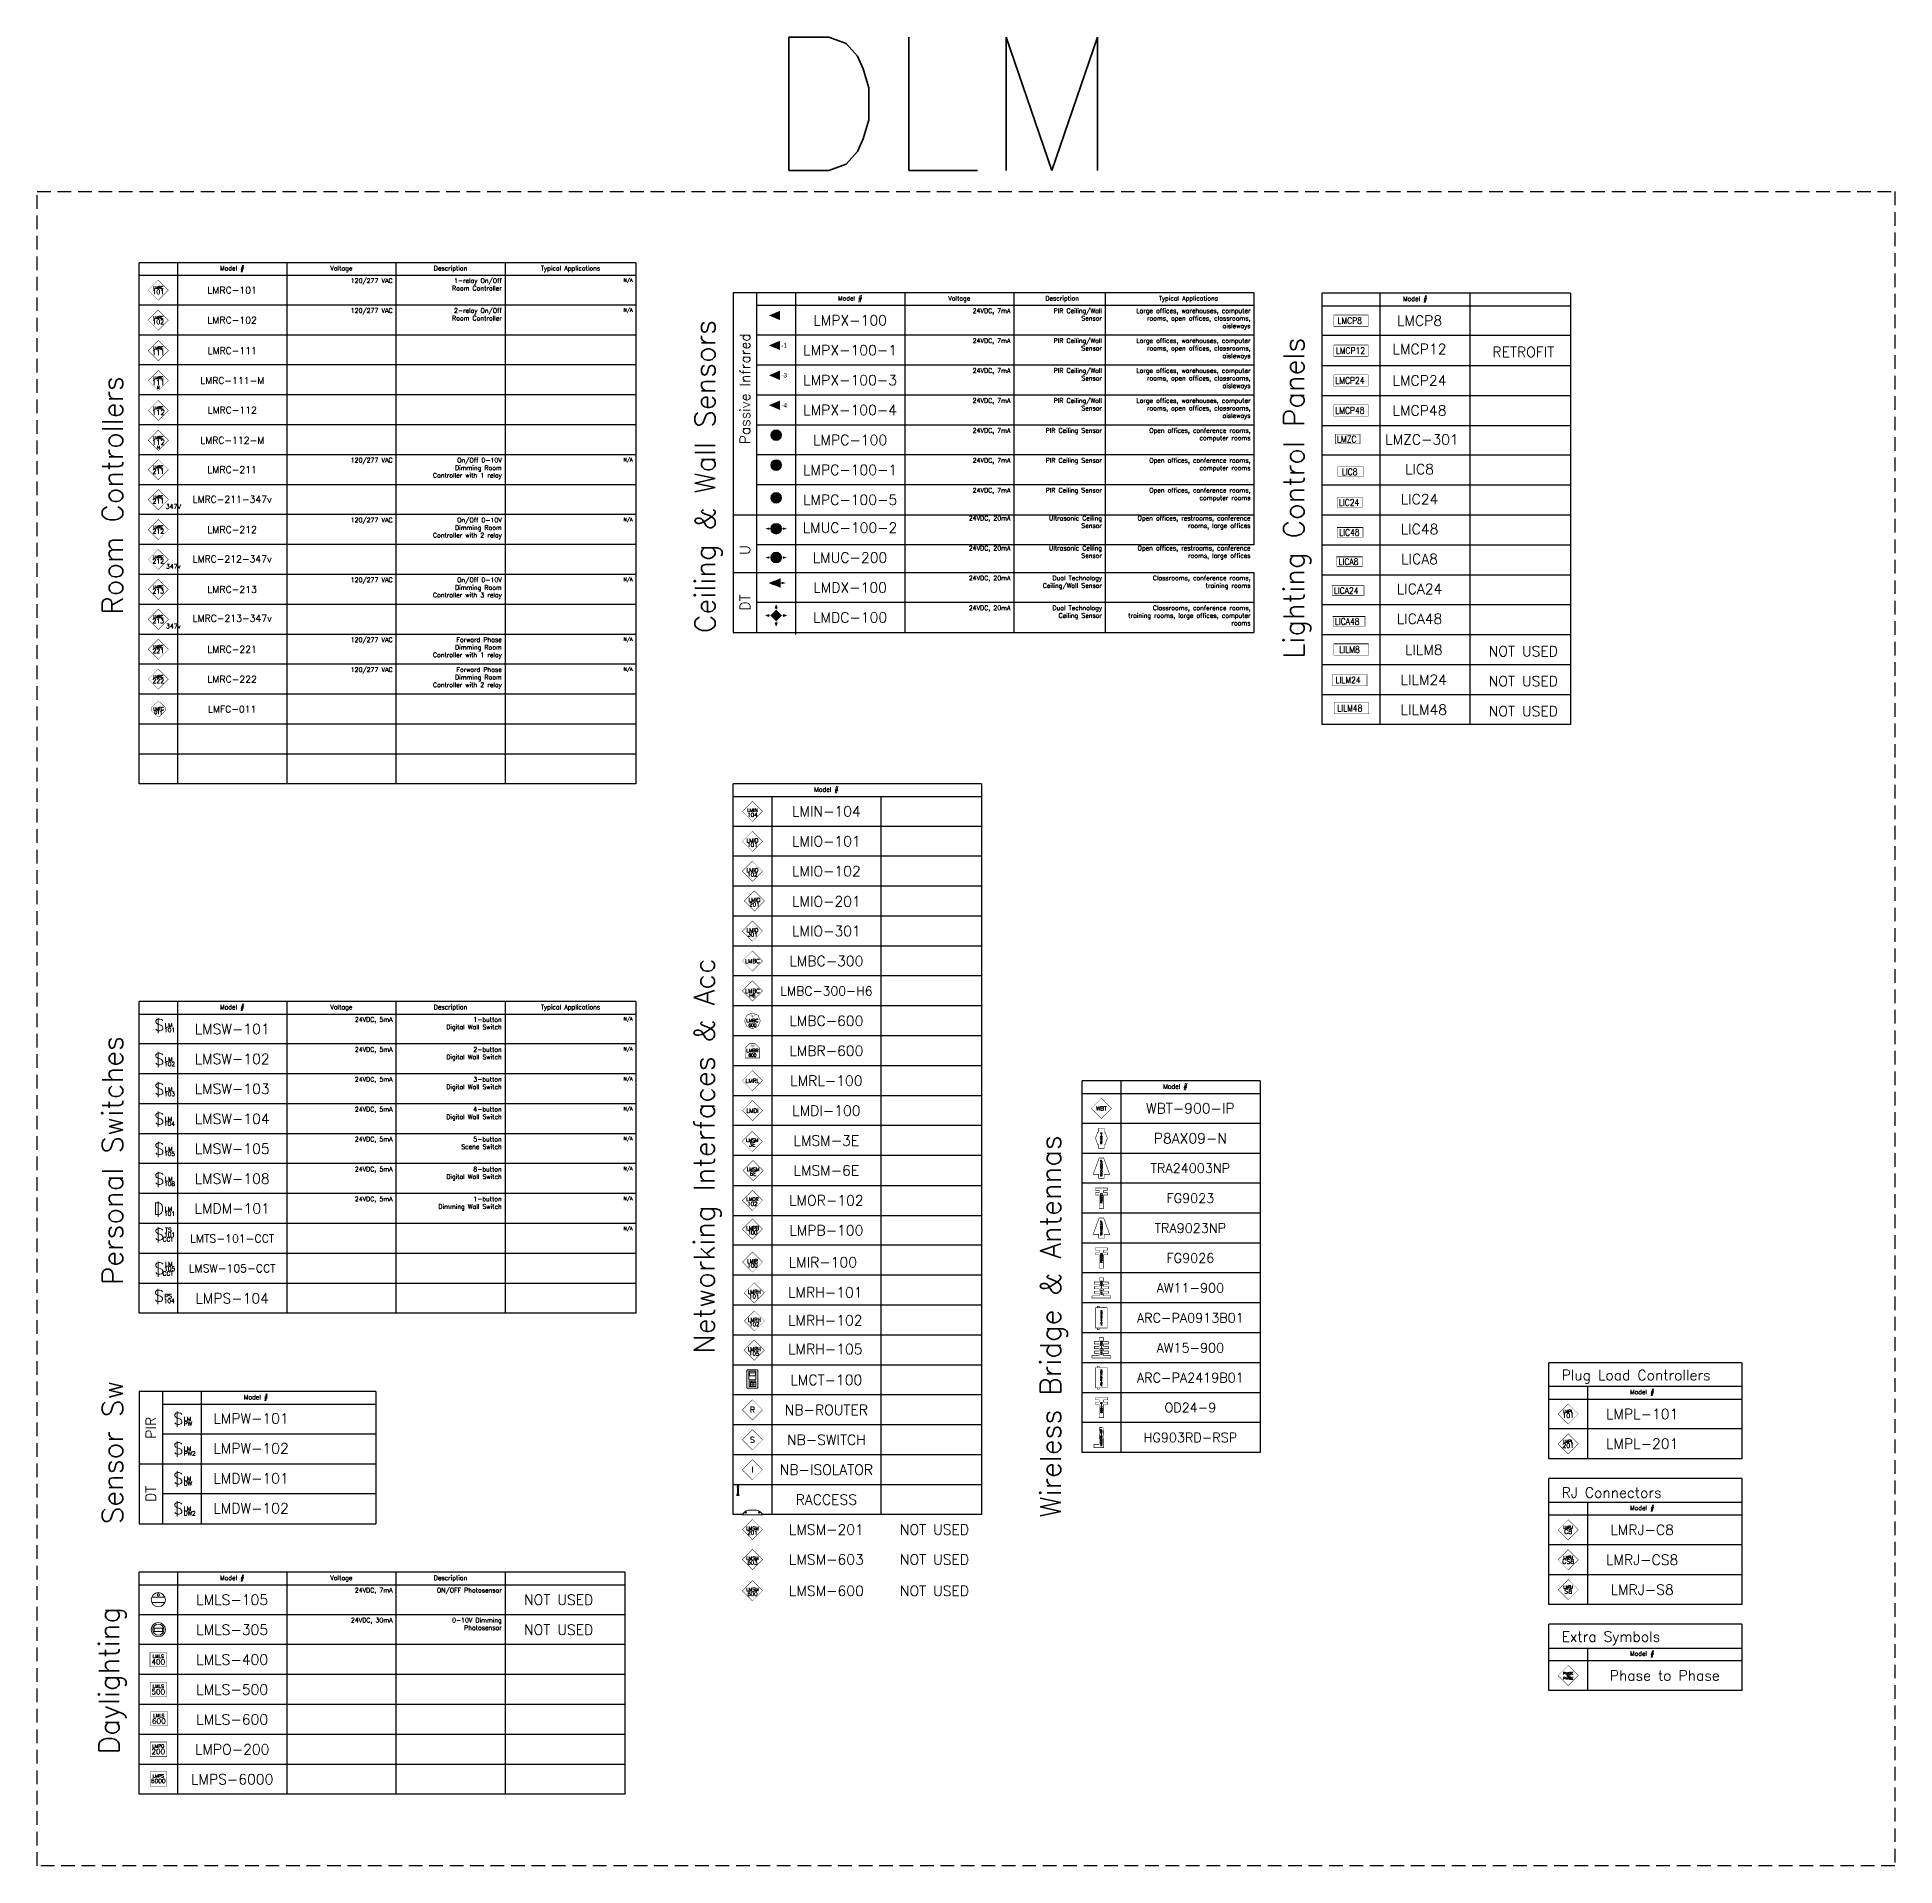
# Model space of a CAD drawing. Header units: inches. Extents: x -13775 to 9910, y -4933 to 5507.
# Drawn here: x -221 to 3049, y -1547 to 1671 of the extents above; entities that cross this region are included whole.
import ezdxf
from ezdxf.enums import TextEntityAlignment as Align

# ---------------------------------------------------------------- set-up
doc = ezdxf.new("R2010")
doc.units = ezdxf.units.IN
doc.header["$LTSCALE"] = 48
doc.header["$MEASUREMENT"] = 0
doc.linetypes.add('DASHED', pattern=[0.75, 0.5, -0.25])
doc.layers.add('Boxes', color=7, linetype='Continuous')
doc.layers.add('Text', color=7, linetype='Continuous')
doc.layers.add('WATTSTOPPER', color=160, linetype='Continuous', lineweight=0)
doc.styles.add('FSL12-1', font='complex.shx')
doc.styles.add('ROMANC', font='COMPLEX.SHX')
doc.styles.add('ROMANS', font='ROMANS')
doc.styles.add('SIMPLEX85', font='SIMPLEX.shx', dxfattribs={"width": 0.85})
doc.styles.add('WSNotes', font='complex.shx', dxfattribs={"height": 18})

# ---------------------------------------------------------------- blocks, each defined once
blk = doc.blocks.new('LMLS-105')
blk.add_wipeout([(0, 12.5), (-8.8, 8.8), (-12.5, 0), (-8.8, -8.8), (0, -12.5), (8.8, -8.8), (12.5, 0), (8.8, 8.8)])
for p, q in [((-11.6, 4.6), (11.6, 4.6)), ((11.6, -4.6), (-11.6, -4.6))]:
    blk.add_line(p, q)
at = {"linetype": 'Continuous'}
blk.add_circle((0, 0), 12.5, dxfattribs=at)
blk.add_circle((0, 8.6), 2.15)
at = {"style": 'WSNotes', "flags": 1}
blk.add_attdef('ROOMID', (25.4, -2), '', height=10.6, dxfattribs=at)
at = {"style": 'ROMANC'}
blk.add_attdef('PANELID', (-19.6, -20.2), '', height=6, dxfattribs=at)
blk = doc.blocks.new('LMLS-305')
blk.add_wipeout([(0, 12.5), (-8.8, 8.8), (-12.5, 0), (-8.8, -8.8), (0, -12.5), (8.8, -8.8), (12.5, 0), (8.8, 8.8)])
blk.add_lwpolyline([(-7.3, 2.9), (7.3, 2.9), (7.3, -2.9), (-7.3, -2.9)], close=True)
for radius in [12.5, 9.78]:
    blk.add_circle((0, 0), radius)
at = {"style": 'WSNotes', "flags": 1}
blk.add_attdef('ROOMID', (25.4, -2), '', height=10.6, dxfattribs=at)
at = {"style": 'ROMANC'}
blk.add_attdef('PANELID', (0, -19.6), '', height=6, dxfattribs=at)
blk = doc.blocks.new('LMLS-400')
blk.add_wipeout([(-14.6, 12.6), (14.6, 12.6), (14.6, -12.6), (-14.6, -12.6)])
at = {"linetype": 'Continuous'}
blk.add_wipeout([(-14.6, 12.6), (-14.6, -12.6), (14.6, -12.6), (14.6, 12.6)], dxfattribs=at)
at = {"linetype": 'Continuous', "const_width": 0.75}
blk.add_lwpolyline([(14.6, 12.6), (-14.6, 12.6), (-14.6, -12.6), (14.6, -12.6)], close=True, dxfattribs=at)
at = {"attachment_point": 2, "style": 'WSNotes'}
for s, insert, char_height, width in [('400', (0, 0.8), 9.31, 0.0619), ('LMLS', (0, 8.7), 5.82, 0.167)]:
    blk.add_mtext(s, dxfattribs=dict(at, insert=insert, char_height=char_height, width=width))
at = {"style": 'ROMANC'}
for tag, p in [('PANELID', (-15.4, -21.2)), ('PAIR', (24, -21.4))]:
    blk.add_attdef(tag, p, '', height=6, dxfattribs=at)
at = {"style": 'WSNotes', "flags": 1}
blk.add_attdef('ROOMID', (27.4, -11.2), '', height=10.6, dxfattribs=at)
blk = doc.blocks.new('LMLS-500')
at = {"linetype": 'Continuous'}
blk.add_wipeout([(-14.2, 13), (-14.2, -12.2), (15, -12.2), (15, 13)], dxfattribs=at)
at = {"linetype": 'Continuous', "const_width": 0.75}
blk.add_lwpolyline([(15, 13), (-14.2, 13), (-14.2, -12.2), (15, -12.2)], close=True, dxfattribs=at)
at = {"attachment_point": 2, "style": 'WSNotes'}
for s, insert, char_height, width in [('500', (0, 0.8), 9.31, 0.0619), ('LMLS', (0, 8.7), 5.82, 0.167)]:
    blk.add_mtext(s, dxfattribs=dict(at, insert=insert, char_height=char_height, width=width))
at = {"style": 'ROMANC'}
for tag, p in [('PANELID', (-14.5, -20.6)), ('PAIR', (24.9, -20.6))]:
    blk.add_attdef(tag, p, '', height=6, dxfattribs=at)
at = {"style": 'WSNotes', "flags": 1}
blk.add_attdef('ROOMID', (27.4, -11.2), '', height=10.6, dxfattribs=at)
blk = doc.blocks.new('LMRC-101')
at = {"linetype": 'Continuous'}
blk.add_wipeout([(-17.8, 0), (0, 17.8), (17.8, 0), (0, -17.8)], dxfattribs=at)
at = {"linetype": 'Continuous', "const_width": 0.75}
blk.add_lwpolyline([(0, -17.8), (-17.8, 0), (0, 17.8), (17.8, 0)], close=True, dxfattribs=at)
at = {"attachment_point": 2, "style": 'WSNotes'}
for s, insert, char_height, width in [('LMRC', (0, 7.2), 5, 0.167), ('101', (0, 1), 8, 0.0619)]:
    blk.add_mtext(s, dxfattribs=dict(at, insert=insert, char_height=char_height, width=width))
at = {"style": 'WSNotes', "flags": 1}
blk.add_attdef('ROOMID', (30.7, -5.3), '', height=10.6, dxfattribs=at)
at = {"style": 'ROMANC'}
for tag, p in [('PANELID', (0, -19.5)), ('CIRCUIT', (0, -27.1))]:
    blk.add_attdef(tag, text='', height=6, dxfattribs=at).set_placement(p, align=Align.TOP_CENTER)
blk.add_attdef('PAIR', (22.6, -25.5), '', height=6, dxfattribs=at)
blk = doc.blocks.new('LMRC-102')
at = {"linetype": 'Continuous'}
blk.add_wipeout([(-17.8, 0), (0, 17.8), (17.8, 0), (0, -17.8)], dxfattribs=at)
at = {"linetype": 'Continuous', "const_width": 0.75}
blk.add_lwpolyline([(0, -17.8), (-17.8, 0), (0, 17.8), (17.8, 0)], close=True, dxfattribs=at)
at = {"attachment_point": 2, "style": 'WSNotes'}
for s, insert, char_height, width in [('LMRC', (0, 7.2), 5, 0.167), ('102', (0, 1), 8, 0.0619)]:
    blk.add_mtext(s, dxfattribs=dict(at, insert=insert, char_height=char_height, width=width))
at = {"color": 0, "style": 'WSNotes', "flags": 1}
blk.add_attdef('ROOMID', (30.7, -5.3), '', height=10.6, dxfattribs=at)
at = {"style": 'ROMANC'}
for tag, p in [('PANELID', (-0.1, -19.6)), ('CIRCUIT', (-0.1, -27.2))]:
    blk.add_attdef(tag, text='', height=6, dxfattribs=at).set_placement(p, align=Align.TOP_CENTER)
blk.add_attdef('PAIR', (22.5, -25.6), '', height=6, dxfattribs=at)
blk = doc.blocks.new('LMRC-211')
at = {"linetype": 'Continuous'}
blk.add_wipeout([(0, -17.8), (-17.8, 0), (0, 17.8), (17.8, 0)], dxfattribs=at)
at = {"linetype": 'Continuous', "const_width": 0.75}
blk.add_lwpolyline([(0, -17.8), (-17.8, 0), (0, 17.8), (17.8, 0)], close=True, dxfattribs=at)
at = {"attachment_point": 2, "style": 'WSNotes'}
for s, insert, char_height, width in [('211', (0, 1), 8, 0.0619), ('LMRC', (0, 7.2), 5, 0.167)]:
    blk.add_mtext(s, dxfattribs=dict(at, insert=insert, char_height=char_height, width=width))
at = {"color": 0, "style": 'WSNotes', "flags": 1}
blk.add_attdef('ROOMID', (30.7, -5.3), '', height=10.6, dxfattribs=at)
at = {"style": 'ROMANC'}
for tag, p in [('PANELID', (0.3, -18.9)), ('CIRCUIT', (0.3, -26.5))]:
    blk.add_attdef(tag, text='', height=6, dxfattribs=at).set_placement(p, align=Align.TOP_CENTER)
blk.add_attdef('PAIR', (22.9, -24.9), '', height=6, dxfattribs=at)
blk = doc.blocks.new('LMRC-212')
at = {"linetype": 'Continuous'}
blk.add_wipeout([(0, -17.8), (-17.8, 0), (0, 17.8), (17.8, 0)], dxfattribs=at)
at = {"linetype": 'Continuous', "const_width": 0.75}
blk.add_lwpolyline([(0, -17.8), (-17.8, 0), (0, 17.8), (17.8, 0)], close=True, dxfattribs=at)
at = {"attachment_point": 2, "style": 'WSNotes'}
for s, insert, char_height, width in [('212', (0, 1), 8, 0.0619), ('LMRC', (0, 7.2), 5, 0.167)]:
    blk.add_mtext(s, dxfattribs=dict(at, insert=insert, char_height=char_height, width=width))
at = {"style": 'WSNotes', "flags": 1}
blk.add_attdef('ROOMID', (30.7, -5.3), '', height=10.6, dxfattribs=at)
at = {"style": 'ROMANC'}
for tag, p in [('PANELID', (-0.2, -18.9)), ('CIRCUIT', (-0.2, -26.6))]:
    blk.add_attdef(tag, text='', height=6, dxfattribs=at).set_placement(p, align=Align.TOP_CENTER)
blk.add_attdef('PAIR', (22.4, -24.9), '', height=6, dxfattribs=at)
blk = doc.blocks.new('LMRC-213')
at = {"linetype": 'Continuous'}
blk.add_wipeout([(0, -17.8), (-17.8, 0), (0, 17.8), (17.8, 0)], dxfattribs=at)
at = {"linetype": 'Continuous', "const_width": 0.75}
blk.add_lwpolyline([(0, -17.8), (-17.8, 0), (0, 17.8), (17.8, 0)], close=True, dxfattribs=at)
at = {"attachment_point": 2, "style": 'WSNotes'}
for s, insert, char_height, width in [('213', (0, 1), 8, 0.0619), ('LMRC', (0, 7.2), 5, 0.167)]:
    blk.add_mtext(s, dxfattribs=dict(at, insert=insert, char_height=char_height, width=width))
at = {"style": 'WSNotes', "flags": 1}
blk.add_attdef('ROOMID', (30.7, -5.3), '', height=10.6, dxfattribs=at)
at = {"style": 'ROMANC'}
for tag, p in [('PANELID', (0.3, -18.7)), ('CIRCUIT', (0.3, -26.4))]:
    blk.add_attdef(tag, text='', height=6, dxfattribs=at).set_placement(p, align=Align.TOP_CENTER)
blk.add_attdef('PAIR', (22.9, -24.7), '', height=6, dxfattribs=at)
blk = doc.blocks.new('*U668')
blk.add_wipeout([(-7.5, 27.5), (26.5, 27.5), (26.5, 0), (-7.5, 0)])
blk.add_line((0, 27), (0, 0))
at = {"style": 'ROMANC'}
for s, height, p in [('S', 20.4, (-6.9, 4.4)), ('101', 7.51, (10.2, 1.9)), ('LM', 7.51, (11.7, 10.3))]:
    blk.add_text(s, height=height, dxfattribs=at).set_placement(p)
at = {"style": 'WSNotes', "flags": 1}
blk.add_attdef('ROOMID', (38.3, 3.3), '', height=10.6, dxfattribs=at)
at = {"style": 'ROMANC'}
for tag, p in [('PANELID', (9.7, -1.9)), ('CIRCUIT', (9.9, -10))]:
    blk.add_attdef(tag, text='', height=6, dxfattribs=at).set_placement(p, align=Align.TOP_CENTER)
blk.add_attdef('PAIR', (32.4, -7.9), '', height=6, dxfattribs=at)
blk = doc.blocks.new('*U667')
blk.add_wipeout([(-7.5, 27.5), (28.5, 27.5), (28.5, 0), (-7.5, 0)])
blk.add_line((0, 27), (0, 0))
at = {"style": 'ROMANC'}
for s, height, p in [('S', 20.4, (-6.9, 4.4)), ('102', 7.51, (10.2, 1.9)), ('LM', 7.51, (11.7, 10.3))]:
    blk.add_text(s, height=height, dxfattribs=at).set_placement(p)
at = {"style": 'WSNotes', "flags": 1}
blk.add_attdef('ROOMID', (38.3, 11.6), '', height=10.6, dxfattribs=at)
at = {"style": 'ROMANC'}
for tag, p in [('PANELID', (9.7, -1.9)), ('CIRCUIT', (9.9, -10))]:
    blk.add_attdef(tag, text='', height=6, dxfattribs=at).set_placement(p, align=Align.TOP_CENTER)
blk.add_attdef('PAIR', (32.4, -7.9), '', height=6, dxfattribs=at)
blk = doc.blocks.new('*U666')
blk.add_wipeout([(-7.5, 27.5), (28.5, 27.5), (28.5, 0), (-7.5, 0)])
blk.add_line((0, 27), (0, 0))
at = {"style": 'ROMANC'}
for s, height, p in [('S', 20.4, (-6.9, 4.4)), ('103', 7.51, (10.2, 1.9)), ('LM', 7.51, (11.7, 10.3))]:
    blk.add_text(s, height=height, dxfattribs=at).set_placement(p)
at = {"style": 'WSNotes', "flags": 1}
blk.add_attdef('ROOMID', (38.3, 11.6), '', height=10.6, dxfattribs=at)
at = {"style": 'ROMANC'}
for tag, p in [('PANELID', (9.7, -1.9)), ('CIRCUIT', (9.9, -10))]:
    blk.add_attdef(tag, text='', height=6, dxfattribs=at).set_placement(p, align=Align.TOP_CENTER)
blk.add_attdef('PAIR', (32.4, -7.9), '', height=6, dxfattribs=at)
blk = doc.blocks.new('*U665')
blk.add_wipeout([(-7.5, 27.5), (29, 27.5), (29, 0), (-7.5, 0)])
blk.add_line((0, 27), (0, 0))
at = {"style": 'ROMANC'}
for s, height, p in [('S', 20.4, (-6.9, 4.4)), ('104', 7.51, (10.2, 1.9)), ('LM', 7.51, (11.7, 10.3))]:
    blk.add_text(s, height=height, dxfattribs=at).set_placement(p)
at = {"style": 'WSNotes', "flags": 1}
blk.add_attdef('ROOMID', (38.3, 11.6), '', height=10.6, dxfattribs=at)
at = {"style": 'ROMANC'}
for tag, p in [('PANELID', (9.7, -1.9)), ('CIRCUIT', (9.9, -10))]:
    blk.add_attdef(tag, text='', height=6, dxfattribs=at).set_placement(p, align=Align.TOP_CENTER)
blk.add_attdef('PAIR', (32.4, -7.9), '', height=6, dxfattribs=at)
blk = doc.blocks.new('*U664')
blk.add_wipeout([(-7.5, 27.5), (28.5, 27.5), (28.5, 0), (-7.5, 0)])
blk.add_line((0, 27), (0, 0))
at = {"style": 'ROMANC'}
for s, height, p in [('S', 20.4, (-6.9, 4.4)), ('105', 7.51, (10.2, 1.9)), ('LM', 7.51, (11.7, 10.3))]:
    blk.add_text(s, height=height, dxfattribs=at).set_placement(p)
at = {"style": 'WSNotes', "flags": 1}
blk.add_attdef('ROOMID', (38.3, 11.6), '', height=10.6, dxfattribs=at)
at = {"style": 'ROMANC'}
for tag, p in [('PANELID', (9.7, -1.9)), ('CIRCUIT', (9.9, -10))]:
    blk.add_attdef(tag, text='', height=6, dxfattribs=at).set_placement(p, align=Align.TOP_CENTER)
blk.add_attdef('PAIR', (32.4, -7.9), '', height=6, dxfattribs=at)
blk = doc.blocks.new('*U663')
blk.add_wipeout([(-7.5, 27.5), (28.5, 27.5), (28.5, 0.5), (-7.5, 0.5)])
blk.add_line((0, 27), (0, 0))
at = {"style": 'ROMANC'}
for s, height, p in [('S', 20.4, (-6.9, 4.4)), ('108', 7.51, (10.2, 1.9)), ('LM', 7.51, (11.7, 10.3))]:
    blk.add_text(s, height=height, dxfattribs=at).set_placement(p)
at = {"style": 'WSNotes', "flags": 1}
blk.add_attdef('ROOMID', (38.3, 11.6), '', height=10.6, dxfattribs=at)
at = {"style": 'ROMANC'}
for tag, p in [('PANELID', (9.7, -1.9)), ('CIRCUIT', (9.9, -10))]:
    blk.add_attdef(tag, text='', height=6, dxfattribs=at).set_placement(p, align=Align.TOP_CENTER)
blk.add_attdef('PAIR', (32.4, -7.9), '', height=6, dxfattribs=at)
blk = doc.blocks.new('LMPL-101')
at = {"linetype": 'Continuous'}
blk.add_wipeout([(0, -17.8), (-17.8, 0), (0, 17.8), (17.8, 0)], dxfattribs=at)
at = {"linetype": 'Continuous', "const_width": 0.75}
blk.add_lwpolyline([(0, -17.8), (-17.8, 0), (0, 17.8), (17.8, 0)], close=True, dxfattribs=at)
at = {"attachment_point": 2, "style": 'WSNotes'}
for s, insert, char_height, width in [('LMPL', (0, 7.2), 5, 0.167), ('101', (0, 1), 8, 0.0619)]:
    blk.add_mtext(s, dxfattribs=dict(at, insert=insert, char_height=char_height, width=width))
at = {"style": 'ROMANC'}
blk.add_attdef('CIRCUIT', text='', height=7.51, dxfattribs=at).set_placement((0, -19.4), align=Align.TOP_CENTER)
blk.add_attdef('PANELID', (0, -35.3), '', height=6, dxfattribs=at)
at = {"style": 'WSNotes', "flags": 1}
blk.add_attdef('ROOMID', (30.7, -11.2), '', height=10.6, dxfattribs=at)
blk = doc.blocks.new('LMIO-101')
at = {"linetype": 'Continuous'}
blk.add_wipeout([(0, -17.8), (-17.8, 0), (0, 17.8), (17.8, 0)], dxfattribs=at)
at = {"linetype": 'Continuous', "const_width": 0.75}
blk.add_lwpolyline([(0, -17.8), (-17.8, 0), (0, 17.8), (17.8, 0)], close=True, dxfattribs=at)
at = {"char_height": 7, "width": 0.0619, "attachment_point": 2, "style": 'WSNotes'}
for s, insert in [('LMIO', (0, 5.2)), ('101', (0, -2.6))]:
    blk.add_mtext(s, dxfattribs=dict(at, insert=insert))
at = {"style": 'ROMANC'}
for tag, p in [('PANELID', (0.3, -19.2)), ('CIRCUIT', (0.3, -26.8))]:
    blk.add_attdef(tag, text='', height=6, dxfattribs=at).set_placement(p, align=Align.TOP_CENTER)
blk.add_attdef('PAIR', (22.9, -25.2), '', height=6, dxfattribs=at)
at = {"style": 'WSNotes', "flags": 1}
blk.add_attdef('ROOMID', (30.7, -11.2), '', height=10.6, dxfattribs=at)
blk = doc.blocks.new('LMRL-100')
at = {"linetype": 'Continuous'}
blk.add_wipeout([(0, -17.8), (-17.8, 0), (0, 17.8), (17.8, 0)], dxfattribs=at)
at = {"linetype": 'Continuous', "const_width": 0.75}
blk.add_lwpolyline([(0, -17.8), (-17.8, 0), (0, 17.8), (17.8, 0)], close=True, dxfattribs=at)
at = {"insert": (0, 3.5), "char_height": 7.22, "width": 0.0558, "attachment_point": 2, "style": 'WSNotes'}
blk.add_mtext('LMRL', dxfattribs=at)
at = {"style": 'ROMANC'}
for tag, p in [('PANELID', (-18, -25.3)), ('PAIR', (21.6, -25.2))]:
    blk.add_attdef(tag, p, '', height=6, dxfattribs=at)
blk.add_attdef('CIRCUIT', text='', height=6, dxfattribs=at).set_placement((0, -26.4), align=Align.TOP_CENTER)
at = {"style": 'WSNotes', "flags": 1}
blk.add_attdef('ROOMID', (30.7, -11.2), '', height=10.6, dxfattribs=at)
blk = doc.blocks.new('LMPL-201')
at = {"linetype": 'Continuous'}
blk.add_wipeout([(0, -17.8), (-17.8, 0), (0, 17.8), (17.8, 0)], dxfattribs=at)
at = {"linetype": 'Continuous', "const_width": 0.75}
blk.add_lwpolyline([(0, -17.8), (-17.8, 0), (0, 17.8), (17.8, 0)], close=True, dxfattribs=at)
at = {"attachment_point": 2, "style": 'WSNotes'}
for s, insert, char_height, width in [('201', (0, 1), 8, 0.0619), ('LMPL', (0, 7.2), 5, 0.167)]:
    blk.add_mtext(s, dxfattribs=dict(at, insert=insert, char_height=char_height, width=width))
at = {"style": 'ROMANC'}
blk.add_attdef('CIRCUIT', text='', height=7.51, dxfattribs=at).set_placement((0, -19.4), align=Align.TOP_CENTER)
blk.add_attdef('PANELID', (0, -34.8), '', height=6, dxfattribs=at)
at = {"style": 'WSNotes', "flags": 1}
blk.add_attdef('ROOMID', (30.7, -11.2), '', height=10.6, dxfattribs=at)
blk = doc.blocks.new('LMIO-301')
at = {"linetype": 'Continuous'}
blk.add_wipeout([(0, -17.8), (-17.8, 0), (0, 17.8), (17.8, 0)], dxfattribs=at)
at = {"linetype": 'Continuous', "const_width": 0.75}
blk.add_lwpolyline([(0, -17.8), (-17.8, 0), (0, 17.8), (17.8, 0)], close=True, dxfattribs=at)
at = {"char_height": 7, "width": 0.0619, "attachment_point": 2, "style": 'WSNotes'}
for s, insert in [('LMIO', (0, 5.2)), ('301', (0, -2.6))]:
    blk.add_mtext(s, dxfattribs=dict(at, insert=insert))
at = {"style": 'ROMANC'}
for tag, p in [('PANELID', (0.3, -19.2)), ('CIRCUIT', (0.3, -26.8))]:
    blk.add_attdef(tag, text='', height=6, dxfattribs=at).set_placement(p, align=Align.TOP_CENTER)
blk.add_attdef('PAIR', (22.9, -25.2), '', height=6, dxfattribs=at)
at = {"style": 'WSNotes', "flags": 1}
blk.add_attdef('ROOMID', (30.7, -11.2), '', height=10.6, dxfattribs=at)
blk = doc.blocks.new('LMSM-201')
at = {"linetype": 'Continuous'}
blk.add_wipeout([(0, -17.8), (-17.8, 0), (0, 17.8), (17.8, 0)], dxfattribs=at)
at = {"linetype": 'Continuous', "const_width": 0.75}
blk.add_lwpolyline([(0, -17.8), (-17.8, 0), (0, 17.8), (17.8, 0)], close=True, dxfattribs=at)
at = {"width": 0.0619, "attachment_point": 2, "style": 'WSNotes'}
for s, insert, char_height in [('LMSM', (0, 5.2), 6), ('201', (0, -2), 7)]:
    blk.add_mtext(s, dxfattribs=dict(at, insert=insert, char_height=char_height))
at = {"style": 'ROMANC'}
blk.add_attdef('CIRCUIT', text='', height=7.51, dxfattribs=at).set_placement((0, -19.4), align=Align.TOP_CENTER)
at = {"style": 'WSNotes', "flags": 1}
blk.add_attdef('ROOMID', (30.7, -11.2), '', height=10.6, dxfattribs=at)
blk = doc.blocks.new('LMSM-603')
at = {"linetype": 'Continuous'}
blk.add_wipeout([(0, -17.8), (-17.8, 0), (0, 17.8), (17.8, 0)], dxfattribs=at)
at = {"linetype": 'Continuous', "const_width": 0.75}
blk.add_lwpolyline([(0, -17.8), (-17.8, 0), (0, 17.8), (17.8, 0)], close=True, dxfattribs=at)
at = {"width": 0.0619, "attachment_point": 2, "style": 'WSNotes'}
for s, insert, char_height in [('LMSM', (0, 5.2), 6), ('603', (0, -2), 7)]:
    blk.add_mtext(s, dxfattribs=dict(at, insert=insert, char_height=char_height))
at = {"style": 'ROMANC'}
blk.add_attdef('CIRCUIT', text='', height=7.51, dxfattribs=at).set_placement((0, -19.4), align=Align.TOP_CENTER)
at = {"style": 'WSNotes', "flags": 1}
blk.add_attdef('ROOMID', (30.7, -11.2), '', height=10.6, dxfattribs=at)
blk = doc.blocks.new('LMCT-100')
blk.add_wipeout([(-8.3, -14.5), (6.8, -14.5), (6.8, 17.8), (-8.3, 17.8)])
at = {"lineweight": 18}
for p, q in [((9.3, 17.5), (9, 17.5)), ((9.3, -14.2), (9.3, 17.5)), ((9.3, 17.5), (9.3, 17.5)), ((9, -14.2), (9.3, -14.2))]:
    blk.add_line(p, q, dxfattribs=at)
at = {"lineweight": 0}
for points in [[(9, 17.5), (8.9, 17.5), (8.8, 17.6), (8.7, 17.6), (8.6, 17.7), (8.4, 17.7), (8.3, 17.7), (8.1, 17.7), (8, 17.8), (7.8, 17.8), (7.6, 17.8), (7.5, 17.8), (7.3, 17.8), (7.2, 17.8), (7, 17.8), (6.9, 17.8), (6.8, 17.8), (6.8, 17.8), (-8, 17.8), (-8.2, 17.8), (-8.4, 17.8), (-8.6, 17.7), (-8.8, 17.7), (-9, 17.6), (-9.1, 17.5), (-9.3, 17.4), (-9.4, 17.3), (-9.5, 17.2), (-9.6, 17), (-9.7, 16.9), (-9.8, 16.7), (-9.9, 16.6), (-9.9, 16.4), (-9.9, 16.2), (-10, 16), (-10, 16), (-10, -12.8), (-9.9, -13), (-9.9, -13.2), (-9.9, -13.4), (-9.8, -13.5), (-9.7, -13.7), (-9.6, -13.8), (-9.5, -13.9), (-9.4, -14), (-9.3, -14.1), (-9.2, -14.2), (-9, -14.3), (-8.9, -14.4), (-8.8, -14.4), (-8.6, -14.5), (-8.5, -14.5), (-8.3, -14.5), (-8.3, -14.5), (6.8, -14.5), (6.9, -14.5), (7, -14.5), (7.1, -14.5), (7.3, -14.5), (7.5, -14.5), (7.6, -14.5), (7.8, -14.5), (8, -14.5), (8.2, -14.5), (8.3, -14.5), (8.5, -14.4), (8.6, -14.4), (8.7, -14.4), (8.8, -14.3), (8.9, -14.3), (9, -14.2), (9, -14.2)], [(6.2, 0.4), (6.2, 0.3), (6.2, 0.2), (6.1, 0.2), (6.1, 0.1), (6, 0.1), (6, 0), (5.9, 0), (5.8, 0), (5.8, 0), (-5.8, 0), (-5.9, 0), (-6, 0), (-6, 0.1), (-6.1, 0.1), (-6.1, 0.2), (-6.2, 0.2), (-6.2, 0.3), (-6.2, 0.4), (-6.2, 0.4), (-6.2, 15), (-6.2, 15.1), (-6.2, 15.2), (-6.1, 15.3), (-6.1, 15.3), (-6, 15.4), (-6, 15.4), (-5.9, 15.4), (-5.8, 15.4), (-5.8, 15.4), (5.8, 15.4), (5.9, 15.4), (6, 15.4), (6, 15.4), (6.1, 15.3), (6.1, 15.3), (6.2, 15.2), (6.2, 15.1), (6.2, 15), (6.2, 15), (6.2, 0.4)], [(5.3, 7.7), (5.3, 7.6), (5.3, 7.6), (5.2, 7.5), (5.2, 7.5), (5.1, 7.4), (5.1, 7.4), (5, 7.3), (5, 7.3), (5, 7.3), (-5, 7.3), (-5, 7.3), (-5.1, 7.4), (-5.2, 7.4), (-5.2, 7.5), (-5.3, 7.5), (-5.3, 7.6), (-5.3, 7.6), (-5.3, 7.7), (-5.3, 7.7), (-5.3, 12.2), (-5.3, 12.3), (-5.3, 12.4), (-5.3, 12.5), (-5.2, 12.5), (-5.2, 12.6), (-5.1, 12.6), (-5, 12.6), (-5, 12.6), (-5, 12.6), (5, 12.6), (5, 12.6), (5.1, 12.6), (5.1, 12.6), (5.2, 12.5), (5.2, 12.5), (5.3, 12.4), (5.3, 12.3), (5.3, 12.2), (5.3, 12.2), (5.3, 7.7)], [(-5.8, -11.6), (5.8, -11.6), (5.8, -2.4), (-5.8, -2.4), (-5.8, -11.6)]]:
    blk.add_lwpolyline(points, dxfattribs=at)
at = {"lineweight": 18}
for points in [[(9, 17.5), (8.9, 17.5), (8.8, 17.6), (8.7, 17.6), (8.6, 17.7), (8.4, 17.7), (8.3, 17.7), (8.1, 17.7), (8, 17.8), (7.8, 17.8), (7.6, 17.8), (7.5, 17.8), (7.3, 17.8), (7.2, 17.8), (7, 17.8), (6.9, 17.8), (6.8, 17.8), (6.8, 17.8), (-8, 17.8), (-8.2, 17.8), (-8.4, 17.8), (-8.6, 17.7), (-8.8, 17.7), (-9, 17.6), (-9.1, 17.5), (-9.3, 17.4), (-9.4, 17.3), (-9.5, 17.2), (-9.6, 17), (-9.7, 16.9), (-9.8, 16.7), (-9.9, 16.6), (-9.9, 16.4), (-9.9, 16.2), (-10, 16), (-10, 16), (-10, -12.8), (-9.9, -13), (-9.9, -13.2), (-9.9, -13.4), (-9.8, -13.5), (-9.7, -13.7), (-9.6, -13.8), (-9.5, -13.9), (-9.4, -14), (-9.3, -14.1), (-9.2, -14.2), (-9, -14.3), (-8.9, -14.4), (-8.8, -14.4), (-8.6, -14.5), (-8.5, -14.5), (-8.3, -14.5), (-8.3, -14.5), (6.8, -14.5), (6.9, -14.5), (7, -14.5), (7.1, -14.5), (7.3, -14.5), (7.5, -14.5), (7.6, -14.5), (7.8, -14.5), (8, -14.5), (8.2, -14.5), (8.3, -14.5), (8.5, -14.4), (8.6, -14.4), (8.7, -14.4), (8.8, -14.3), (8.9, -14.3), (9, -14.2)], [(6.2, 0.4), (6.2, 0.3), (6.2, 0.2), (6.1, 0.2), (6.1, 0.1), (6, 0.1), (6, 0), (5.9, 0), (5.8, 0), (5.8, 0), (-5.8, 0), (-5.9, 0), (-6, 0), (-6, 0.1), (-6.1, 0.1), (-6.1, 0.2), (-6.2, 0.2), (-6.2, 0.3), (-6.2, 0.4), (-6.2, 0.4), (-6.2, 15), (-6.2, 15.1), (-6.2, 15.2), (-6.1, 15.3), (-6.1, 15.3), (-6, 15.4), (-6, 15.4), (-5.9, 15.4), (-5.8, 15.4), (-5.8, 15.4), (5.8, 15.4), (5.9, 15.4), (6, 15.4), (6, 15.4), (6.1, 15.3), (6.1, 15.3), (6.2, 15.2), (6.2, 15.1), (6.2, 15), (6.2, 15), (6.2, 0.4), (6.2, 0.4)], [(5.3, 7.7), (5.3, 7.6), (5.3, 7.6), (5.2, 7.5), (5.2, 7.5), (5.1, 7.4), (5.1, 7.4), (5, 7.3), (5, 7.3), (5, 7.3), (-5, 7.3), (-5, 7.3), (-5.1, 7.4), (-5.2, 7.4), (-5.2, 7.5), (-5.3, 7.5), (-5.3, 7.6), (-5.3, 7.6), (-5.3, 7.7), (-5.3, 7.7), (-5.3, 12.2), (-5.3, 12.3), (-5.3, 12.4), (-5.3, 12.5), (-5.2, 12.5), (-5.2, 12.6), (-5.1, 12.6), (-5, 12.6), (-5, 12.6), (-5, 12.6), (5, 12.6), (5, 12.6), (5.1, 12.6), (5.1, 12.6), (5.2, 12.5), (5.2, 12.5), (5.3, 12.4), (5.3, 12.3), (5.3, 12.2), (5.3, 12.2), (5.3, 7.7), (5.3, 7.7)], [(5.8, -11.6), (-5.8, -11.6), (-5.8, -2.4), (5.8, -2.4), (5.8, -11.6)], [(-3.5, -4.6), (5.8, -4.6), (5.8, -11.6), (-3.5, -11.6), (-3.5, -4.6)], [(-1.8, -2.4), (-1.8, -4.6)], [(-0.8, -7), (3, -7), (3, -9.3), (-0.8, -9.3), (-0.8, -7)]]:
    blk.add_lwpolyline(points, dxfattribs=at)
blk = doc.blocks.new('LMPO-200')
at = {"linetype": 'Continuous'}
blk.add_wipeout([(-14.2, 13), (-14.2, -12.2), (15, -12.2), (15, 13)], dxfattribs=at)
at = {"linetype": 'Continuous', "const_width": 0.75}
blk.add_lwpolyline([(15, 13), (-14.2, 13), (-14.2, -12.2), (15, -12.2)], close=True, dxfattribs=at)
at = {"attachment_point": 2, "style": 'WSNotes'}
for s, insert, char_height, width in [('200', (0, 0.8), 9.31, 0.0619), ('LMPO', (0, 8.7), 5.82, 0.167)]:
    blk.add_mtext(s, dxfattribs=dict(at, insert=insert, char_height=char_height, width=width))
at = {"style": 'ROMANC'}
blk.add_attdef('PANELID', (0, -21.2), '', height=6, dxfattribs=at)
at = {"style": 'WSNotes', "flags": 1}
blk.add_attdef('ROOMID', (27.4, -11.2), '', height=10.6, dxfattribs=at)
blk = doc.blocks.new('LMPS-6000')
at = {"linetype": 'Continuous'}
blk.add_wipeout([(-14.2, 13), (-14.2, -12.2), (15, -12.2), (15, 13)], dxfattribs=at)
at = {"linetype": 'Continuous', "const_width": 0.75}
blk.add_lwpolyline([(15, 13), (-14.2, 13), (-14.2, -12.2), (15, -12.2)], close=True, dxfattribs=at)
at = {"attachment_point": 2, "style": 'WSNotes'}
for s, insert, char_height, width in [('6000', (0, 0.8), 7.5, 0.0619), ('LMPS', (0, 8.7), 5.82, 0.167)]:
    blk.add_mtext(s, dxfattribs=dict(at, insert=insert, char_height=char_height, width=width))
at = {"style": 'ROMANC'}
blk.add_attdef('PANELID', (0, -20.2), '', height=6, dxfattribs=at)
at = {"style": 'WSNotes', "flags": 1}
blk.add_attdef('ROOMID', (27.4, -11.2), '', height=10.6, dxfattribs=at)
blk = doc.blocks.new('LMRC-221')
at = {"linetype": 'Continuous'}
blk.add_wipeout([(0, -17.8), (-17.8, 0), (0, 17.8), (17.8, 0)], dxfattribs=at)
at = {"linetype": 'Continuous', "const_width": 0.75}
blk.add_lwpolyline([(0, -17.8), (-17.8, 0), (0, 17.8), (17.8, 0)], close=True, dxfattribs=at)
at = {"attachment_point": 2, "style": 'WSNotes'}
for s, insert, char_height, width in [('221', (0, 1), 8, 0.0619), ('LMRC', (0, 7.2), 5, 0.167)]:
    blk.add_mtext(s, dxfattribs=dict(at, insert=insert, char_height=char_height, width=width))
at = {"color": 0, "style": 'WSNotes', "flags": 1}
blk.add_attdef('ROOMID', (30.7, -5.3), '', height=10.6, dxfattribs=at)
at = {"style": 'ROMANC'}
for tag, p in [('PANELID', (-0.1, -19)), ('CIRCUIT', (-0.1, -26.6))]:
    blk.add_attdef(tag, text='', height=6, dxfattribs=at).set_placement(p, align=Align.TOP_CENTER)
blk.add_attdef('PAIR', (22.5, -25), '', height=6, dxfattribs=at)
blk = doc.blocks.new('LMRC-222')
at = {"linetype": 'Continuous'}
blk.add_wipeout([(0, -17.8), (-17.8, 0), (0, 17.8), (17.8, 0)], dxfattribs=at)
at = {"linetype": 'Continuous', "const_width": 0.75}
blk.add_lwpolyline([(0, -17.8), (-17.8, 0), (0, 17.8), (17.8, 0)], close=True, dxfattribs=at)
at = {"attachment_point": 2, "style": 'WSNotes'}
for s, insert, char_height, width in [('222', (0, 1), 8, 0.0619), ('LMRC', (0, 7.2), 5, 0.167)]:
    blk.add_mtext(s, dxfattribs=dict(at, insert=insert, char_height=char_height, width=width))
at = {"color": 0, "style": 'WSNotes', "flags": 1}
blk.add_attdef('ROOMID', (30.7, -5.3), '', height=10.6, dxfattribs=at)
at = {"style": 'ROMANC'}
for tag, p in [('PANELID', (-0.2, -18.8)), ('CIRCUIT', (-0.2, -26.5))]:
    blk.add_attdef(tag, text='', height=6, dxfattribs=at).set_placement(p, align=Align.TOP_CENTER)
blk.add_attdef('PAIR', (22.4, -24.8), '', height=6, dxfattribs=at)
blk = doc.blocks.new('*U649')
blk.add_wipeout([(-7.4, 27.5), (28.1, 27.5), (28.1, 1), (-7.4, 1)])
blk.add_line((0, 27), (0, 0))
at = {"style": 'ROMANC'}
for s, height, p in [('S', 20.4, (-6.9, 4.4)), ('LM', 7.51, (11.7, 10.3)), ('PW', 7.51, (11.7, 1.9))]:
    blk.add_text(s, height=height, dxfattribs=at).set_placement(p)
for tag, p in [('PANELID', (9.7, -1.9)), ('CIRCUIT', (9.9, -10))]:
    blk.add_attdef(tag, text='', height=6, dxfattribs=at).set_placement(p, align=Align.TOP_CENTER)
at = {"style": 'WSNotes', "flags": 1}
blk.add_attdef('ROOMID', (29.1, -23), '', height=10.6, dxfattribs=at)
at = {"style": 'ROMANC'}
blk.add_attdef('PAIR', (32.4, -7.9), '', height=6, dxfattribs=at)
blk = doc.blocks.new('*U648')
blk.add_wipeout([(-7.4, 27.5), (34.1, 27.5), (34.1, 0.5), (-7.4, 0.5)])
blk.add_line((0, 27), (0, 0))
at = {"style": 'ROMANC'}
for s, height, p in [('S', 20.4, (-6.9, 4.4)), ('LM', 7.51, (11.7, 10.3)), ('PW2', 7.51, (11.7, 1.9))]:
    blk.add_text(s, height=height, dxfattribs=at).set_placement(p)
for tag, p in [('PANELID', (9.7, -1.9)), ('CIRCUIT', (9.9, -10))]:
    blk.add_attdef(tag, text='', height=6, dxfattribs=at).set_placement(p, align=Align.TOP_CENTER)
at = {"style": 'WSNotes', "flags": 1}
blk.add_attdef('ROOMID', (29.1, -23), '', height=10.6, dxfattribs=at)
at = {"style": 'ROMANC'}
blk.add_attdef('PAIR', (32.4, -7.9), '', height=6, dxfattribs=at)
blk = doc.blocks.new('*U647')
blk.add_wipeout([(-7.2, 27.1), (27.8, 27.1), (27.8, 0.6), (-7.2, 0.6)])
blk.add_line((0, 27), (0, 0))
at = {"style": 'ROMANC'}
for s, height, p in [('S', 20.4, (-6.9, 4.4)), ('LM', 7.51, (11.7, 10.3)), ('DW', 7.51, (11.7, 1.9))]:
    blk.add_text(s, height=height, dxfattribs=at).set_placement(p)
for tag, p in [('PANELID', (9.7, -1.9)), ('CIRCUIT', (9.9, -10))]:
    blk.add_attdef(tag, text='', height=6, dxfattribs=at).set_placement(p, align=Align.TOP_CENTER)
at = {"style": 'WSNotes', "flags": 1}
blk.add_attdef('ROOMID', (29.1, -23), '', height=10.6, dxfattribs=at)
at = {"style": 'ROMANC'}
blk.add_attdef('PAIR', (32.4, -7.9), '', height=6, dxfattribs=at)
blk = doc.blocks.new('*U646')
blk.add_wipeout([(-7.2, 27.1), (33.8, 27.1), (33.8, 0.1), (-7.2, 0.1)])
blk.add_line((0, 27), (0, 0))
at = {"style": 'ROMANC'}
for s, height, p in [('S', 20.4, (-6.9, 4.4)), ('LM', 7.51, (11.7, 10.3)), ('DW2', 7.51, (11.7, 1.9))]:
    blk.add_text(s, height=height, dxfattribs=at).set_placement(p)
for tag, p in [('PANELID', (9.7, -1.9)), ('CIRCUIT', (9.9, -10))]:
    blk.add_attdef(tag, text='', height=6, dxfattribs=at).set_placement(p, align=Align.TOP_CENTER)
at = {"style": 'WSNotes', "flags": 1}
blk.add_attdef('ROOMID', (29.1, -23), '', height=10.6, dxfattribs=at)
at = {"style": 'ROMANC'}
blk.add_attdef('PAIR', (32.4, -7.9), '', height=6, dxfattribs=at)
blk = doc.blocks.new('LMSM-600')
at = {"linetype": 'Continuous'}
blk.add_wipeout([(0, -17.8), (-17.8, 0), (0, 17.8), (17.8, 0)], dxfattribs=at)
at = {"linetype": 'Continuous', "const_width": 0.75}
blk.add_lwpolyline([(0, -17.8), (-17.8, 0), (0, 17.8), (17.8, 0)], close=True, dxfattribs=at)
at = {"width": 0.0619, "attachment_point": 2, "style": 'WSNotes'}
for s, insert, char_height in [('LMSM', (0, 5.2), 6), ('600', (0, -2), 7)]:
    blk.add_mtext(s, dxfattribs=dict(at, insert=insert, char_height=char_height))
at = {"style": 'ROMANC'}
blk.add_attdef('CIRCUIT', text='', height=7.51, dxfattribs=at).set_placement((0, -19.4), align=Align.TOP_CENTER)
at = {"style": 'WSNotes', "flags": 1}
blk.add_attdef('ROOMID', (30.7, -11.2), '', height=10.6, dxfattribs=at)
blk = doc.blocks.new('NB-ROUTER')
at = {"linetype": 'Continuous'}
blk.add_wipeout([(0, -17.8), (-17.8, 0), (0, 17.8), (17.8, 0)], dxfattribs=at)
at = {"linetype": 'Continuous', "const_width": 0.75}
blk.add_lwpolyline([(0, -17.8), (-17.8, 0), (0, 17.8), (17.8, 0)], close=True, dxfattribs=at)
at = {"insert": (0, 5.2), "char_height": 10, "width": 0.0619, "attachment_point": 2, "style": 'WSNotes'}
blk.add_mtext('R', dxfattribs=at)
at = {"flags": 1}
for tag, p, height, style in [('SEGMENT', (26.6, 11.9), 6, 'ROMANC'), ('ROOMID', (30.7, -11.2), 10.6, 'WSNotes')]:
    blk.add_attdef(tag, p, '', height=height, dxfattribs=dict(at, style=style))
at = {"style": 'ROMANC'}
blk.add_attdef('CIRCUIT', text='', height=7.51, dxfattribs=at).set_placement((0, -19.4), align=Align.TOP_CENTER)
blk = doc.blocks.new('NB-SWITCH')
at = {"linetype": 'Continuous'}
blk.add_wipeout([(0, -17.8), (-17.8, 0), (0, 17.8), (17.8, 0)], dxfattribs=at)
at = {"linetype": 'Continuous', "const_width": 0.75}
blk.add_lwpolyline([(0, -17.8), (-17.8, 0), (0, 17.8), (17.8, 0)], close=True, dxfattribs=at)
at = {"insert": (0, 5.2), "char_height": 10, "width": 0.0619, "attachment_point": 2, "style": 'WSNotes'}
blk.add_mtext('S', dxfattribs=at)
at = {"style": 'ROMANC'}
blk.add_attdef('CIRCUIT', text='', height=7.51, dxfattribs=at).set_placement((0, -19.4), align=Align.TOP_CENTER)
at = {"style": 'WSNotes', "flags": 1}
blk.add_attdef('ROOMID', (30.7, -11.2), '', height=10.6, dxfattribs=at)
blk = doc.blocks.new('LMIO-102')
at = {"linetype": 'Continuous'}
blk.add_wipeout([(0, -17.8), (-17.8, 0), (0, 17.8), (17.8, 0)], dxfattribs=at)
at = {"linetype": 'Continuous', "const_width": 0.75}
blk.add_lwpolyline([(0, -17.8), (-17.8, 0), (0, 17.8), (17.8, 0)], close=True, dxfattribs=at)
at = {"char_height": 7, "width": 0.0619, "attachment_point": 2, "style": 'WSNotes'}
for s, insert in [('LMIO', (0, 5.2)), ('102', (0, -2.6))]:
    blk.add_mtext(s, dxfattribs=dict(at, insert=insert))
at = {"style": 'ROMANC'}
for tag, p in [('PANELID', (0.3, -19.2)), ('CIRCUIT', (0.3, -26.8))]:
    blk.add_attdef(tag, text='', height=6, dxfattribs=at).set_placement(p, align=Align.TOP_CENTER)
blk.add_attdef('PAIR', (22.9, -25.2), '', height=6, dxfattribs=at)
at = {"style": 'WSNotes', "flags": 1}
blk.add_attdef('ROOMID', (30.7, -11.2), '', height=10.6, dxfattribs=at)
blk = doc.blocks.new('*U643')
blk.add_wipeout([(-7.5, 27.5), (29, 27.5), (29, 0.5), (-7.5, 0.5)])
blk.add_line((0, 27), (0, 0))
at = {"style": 'ROMANC'}
for s, height, p in [('S', 20.4, (-6.9, 4.4)), ('104', 7.51, (10.2, 1.9)), ('PS', 7.51, (11.7, 10.3))]:
    blk.add_text(s, height=height, dxfattribs=at).set_placement(p)
at = {"style": 'WSNotes', "flags": 1}
blk.add_attdef('ROOMID', (38.3, 11.6), '', height=10.6, dxfattribs=at)
at = {"style": 'ROMANC'}
for tag, p in [('PANELID', (9.7, -1.9)), ('CIRCUIT', (9.9, -10))]:
    blk.add_attdef(tag, text='', height=6, dxfattribs=at).set_placement(p, align=Align.TOP_CENTER)
blk.add_attdef('PAIR', (32.4, -7.9), '', height=6, dxfattribs=at)
blk = doc.blocks.new('LMDI-100')
at = {"linetype": 'Continuous'}
blk.add_wipeout([(0, -17.8), (-17.8, 0), (0, 17.8), (17.8, 0)], dxfattribs=at)
at = {"linetype": 'Continuous', "const_width": 0.75}
blk.add_lwpolyline([(0, -17.8), (-17.8, 0), (0, 17.8), (17.8, 0)], close=True, dxfattribs=at)
at = {"insert": (0, 3.5), "char_height": 7.22, "width": 0.0558, "attachment_point": 2, "style": 'WSNotes'}
blk.add_mtext('LMDI', dxfattribs=at)
at = {"flags": 1}
for tag, p, height, style in [('VMAIN', (30.7, 15.4), 6, 'ROMANC'), ('VSECONDARY', (30.7, 8.2), 6, 'ROMANC'), ('VAUXILIARY', (30.7, 1), 6, 'ROMANC'), ('VRS232POSITION', (30.7, -32.7), 6, 'ROMANC'), ('ROOMID', (30.7, -11.2), 10.6, 'WSNotes')]:
    blk.add_attdef(tag, p, '', height=height, dxfattribs=dict(at, style=style))
at = {"style": 'ROMANC'}
blk.add_attdef('CIRCUIT', text='', height=7.51, dxfattribs=at).set_placement((0, -19.4), align=Align.TOP_CENTER)
blk.add_attdef('PANELID', (-17, -34.8), '', height=6, dxfattribs=at)
blk = doc.blocks.new('LMSM-3E')
at = {"linetype": 'Continuous'}
blk.add_wipeout([(0, -17.8), (-17.8, 0), (0, 17.8), (17.8, 0)], dxfattribs=at)
at = {"linetype": 'Continuous', "const_width": 0.75}
blk.add_lwpolyline([(0, -17.8), (-17.8, 0), (0, 17.8), (17.8, 0)], close=True, dxfattribs=at)
at = {"width": 0.0619, "attachment_point": 2, "style": 'WSNotes'}
for s, insert, char_height in [('LMSM', (0, 5.2), 6), ('3E', (0, -2), 7)]:
    blk.add_mtext(s, dxfattribs=dict(at, insert=insert, char_height=char_height))
at = {"flags": 1}
for tag, p, height, style in [('SEGMENT', (26.6, 11.9), 6, 'ROMANC'), ('ROOMID', (30.7, -11.2), 10.6, 'WSNotes')]:
    blk.add_attdef(tag, p, '', height=height, dxfattribs=dict(at, style=style))
at = {"style": 'ROMANC'}
blk.add_attdef('CIRCUIT', text='', height=7.51, dxfattribs=at).set_placement((0, -19.4), align=Align.TOP_CENTER)
blk = doc.blocks.new('LMSM-6E')
at = {"linetype": 'Continuous'}
blk.add_wipeout([(0, -17.8), (-17.8, 0), (0, 17.8), (17.8, 0)], dxfattribs=at)
at = {"linetype": 'Continuous', "const_width": 0.75}
blk.add_lwpolyline([(0, -17.8), (-17.8, 0), (0, 17.8), (17.8, 0)], close=True, dxfattribs=at)
at = {"width": 0.0619, "attachment_point": 2, "style": 'WSNotes'}
for s, insert, char_height in [('LMSM', (0, 5.2), 6), ('6E', (0, -2), 7)]:
    blk.add_mtext(s, dxfattribs=dict(at, insert=insert, char_height=char_height))
at = {"flags": 1}
for tag, p, height, style in [('SEGMENT', (26.6, 11.9), 6, 'ROMANC'), ('ROOMID', (30.7, -11.2), 10.6, 'WSNotes')]:
    blk.add_attdef(tag, p, '', height=height, dxfattribs=dict(at, style=style))
at = {"style": 'ROMANC'}
blk.add_attdef('CIRCUIT', text='', height=7.51, dxfattribs=at).set_placement((0, -19.4), align=Align.TOP_CENTER)
blk = doc.blocks.new('LILM8')
blk.add_line((60.8, 20), (-0.4, 20))
at = {"linetype": 'Continuous', "const_width": 0.75}
blk.add_lwpolyline([(0, 20), (60.8, 20), (60.8, 0), (0, 0)], close=True, dxfattribs=at)
at = {"insert": (9.5, 15.8), "char_height": 11.475, "width": 31.716, "attachment_point": 1, "style": 'SIMPLEX85'}
blk.add_mtext('{\\Fcomplex|c0;LILM8}', dxfattribs=at)
at = {"style": 'ROMANC', "flags": 1}
blk.add_attdef('ROOMID', text='', height=6, dxfattribs=at).set_placement((68.1, 6.3), align=Align.MIDDLE_LEFT)
at = {"style": 'ROMANC'}
for tag, p in [('PANELID', (0.5, -12.3)), ('PAIR', (68.3, -12))]:
    blk.add_attdef(tag, p, '', height=6, dxfattribs=at)
blk = doc.blocks.new('LILM24')
at = {"linetype": 'Continuous'}
blk.add_wipeout([(60.8, 20), (60.8, 0), (0, 0), (0, 20)], dxfattribs=at)
at = {"linetype": 'Continuous', "const_width": 0.75}
blk.add_lwpolyline([(0, 20), (60.8, 20), (60.8, 0), (0, 0)], close=True, dxfattribs=at)
at = {"insert": (5.2, 15.8), "char_height": 11.475, "width": 31.716, "attachment_point": 1, "style": 'SIMPLEX85'}
blk.add_mtext('{\\Fcomplex|c0;LILM24}', dxfattribs=at)
at = {"style": 'ROMANC', "flags": 1}
blk.add_attdef('ROOMID', text='', height=6, dxfattribs=at).set_placement((68.1, 6.3), align=Align.MIDDLE_LEFT)
at = {"style": 'ROMANC'}
for tag, p in [('PANELID', (0.5, -12.3)), ('PAIR', (68.3, -12))]:
    blk.add_attdef(tag, p, '', height=6, dxfattribs=at)
blk = doc.blocks.new('LILM48')
at = {"linetype": 'Continuous'}
blk.add_wipeout([(0, 20), (60.8, 20), (60.8, 0), (0, 0)], dxfattribs=at)
at = {"linetype": 'Continuous', "const_width": 0.75}
blk.add_lwpolyline([(0, 20), (60.8, 20), (60.8, 0), (0, 0)], close=True, dxfattribs=at)
at = {"insert": (5.2, 15.8), "char_height": 11.475, "width": 31.716, "attachment_point": 1, "style": 'SIMPLEX85'}
blk.add_mtext('{\\Fcomplex|c0;LILM48}', dxfattribs=at)
at = {"style": 'ROMANC', "flags": 1}
blk.add_attdef('ROOMID', text='', height=6, dxfattribs=at).set_placement((68.1, 6.3), align=Align.MIDDLE_LEFT)
at = {"style": 'ROMANC'}
for tag, p in [('PANELID', (0.5, -12.3)), ('PAIR', (68.3, -12))]:
    blk.add_attdef(tag, p, '', height=6, dxfattribs=at)
blk = doc.blocks.new('*U629')
blk.add_hatch(color=256).paths.add_polyline_path([(18.4, 7.8), (0, 0), (18.4, -7.8)])
at = {"linetype": 'Continuous', "const_width": 0.75}
blk.add_lwpolyline([(18.4, -7.8), (0, 0), (18.4, 7.8)], close=True, dxfattribs=at)
at = {"style": 'WSNotes', "flags": 1}
blk.add_attdef('ROOMID', (39.2, -8.2), '', height=10.6, dxfattribs=at)
at = {"style": 'ROMANC'}
for tag, p in [('PANELID', (17.1, -11)), ('CIRCUIT', (17.3, -19.1))]:
    blk.add_attdef(tag, text='', height=6, dxfattribs=at).set_placement(p, align=Align.TOP_CENTER)
blk.add_attdef('PAIR', (39.8, -17), '', height=6, dxfattribs=at)
blk = doc.blocks.new('*U628')
blk.add_hatch(color=256).paths.add_polyline_path([(18.4, 7.8), (0, 0), (18.4, -7.8)])
at = {"linetype": 'Continuous', "const_width": 0.75}
blk.add_lwpolyline([(18.4, -7.8), (0, 0), (18.4, 7.8)], close=True, dxfattribs=at)
at = {"linetype": 'Continuous', "insert": (20.9, 0), "char_height": 8, "attachment_point": 4, "rotation": 0, "style": 'FSL12-1'}
blk.add_mtext('{\\fArial|b0|i0|c0|p34;-3}', dxfattribs=at)
at = {"style": 'WSNotes', "flags": 1}
blk.add_attdef('ROOMID', (55.9, -8.2), '', height=10.6, rotation=0, dxfattribs=at)
at = {"style": 'ROMANC'}
for tag, p in [('PANELID', (17.2, -11.1)), ('CIRCUIT', (17.4, -19.2))]:
    blk.add_attdef(tag, text='', height=6, dxfattribs=at).set_placement(p, align=Align.TOP_CENTER)
blk.add_attdef('PAIR', (39.9, -17.1), '', height=6, dxfattribs=at)
blk = doc.blocks.new('*U627')
blk.add_hatch(color=256).paths.add_polyline_path([(18.4, 7.8), (0, 0), (18.4, -7.8)])
at = {"linetype": 'Continuous', "const_width": 0.75}
blk.add_lwpolyline([(18.4, -7.8), (0, 0), (18.4, 7.8)], close=True, dxfattribs=at)
at = {"linetype": 'Continuous', "insert": (20.9, 0), "char_height": 8, "attachment_point": 4, "style": 'FSL12-1'}
blk.add_mtext('{\\fArial|b0|i0|c0|p34;-4}', dxfattribs=at)
at = {"style": 'WSNotes', "flags": 1}
blk.add_attdef('ROOMID', (48.2, -8.2), '', height=10.6, rotation=360, dxfattribs=at)
at = {"style": 'ROMANC'}
for tag, p in [('PANELID', (17.2, -11.1)), ('CIRCUIT', (17.4, -19.2))]:
    blk.add_attdef(tag, text='', height=6, dxfattribs=at).set_placement(p, align=Align.TOP_CENTER)
blk.add_attdef('PAIR', (39.9, -17.1), '', height=6, dxfattribs=at)
blk = doc.blocks.new('*U626')
h = blk.add_hatch(color=256)
edge = h.paths.add_edge_path()
edge.add_arc((0, 0), 9.39, 0, 360)
blk.add_circle((0, 0), 9.39)
at = {"color": 7, "true_color": 0xf7f7f7, "insert": (0, 0), "char_height": 10, "attachment_point": 5, "style": 'WSNotes'}
blk.add_mtext('{\\fArial|b0|i0|c0|p34;-0}', dxfattribs=at)
at = {"style": 'WSNotes', "flags": 1}
blk.add_attdef('ROOMID', (21.9, -8.3), '', height=10.6, dxfattribs=at)
at = {"style": 'ROMANC'}
for tag, p in [('PANELID', (17.2, -11.1)), ('CIRCUIT', (17.4, -19.2))]:
    blk.add_attdef(tag, text='', height=6, dxfattribs=at).set_placement(p, align=Align.TOP_CENTER)
blk.add_attdef('PAIR', (39.9, -17.1), '', height=6, dxfattribs=at)
blk = doc.blocks.new('*U625')
h = blk.add_hatch(color=256)
edge = h.paths.add_edge_path()
edge.add_arc((0, 0), 9.39, 0, 360)
blk.add_circle((0, 0), 9.39)
at = {"color": 7, "true_color": 0xf7f7f7, "insert": (0, 0), "char_height": 10, "attachment_point": 5, "style": 'WSNotes'}
blk.add_mtext('{\\fArial|b0|i0|c0|p34;-1}', dxfattribs=at)
at = {"style": 'WSNotes', "flags": 1}
blk.add_attdef('ROOMID', (21.9, -8.3), '', height=10.6, dxfattribs=at)
at = {"style": 'ROMANC'}
for tag, p in [('PANELID', (16.9, -11.8)), ('CIRCUIT', (17.1, -19.9))]:
    blk.add_attdef(tag, text='', height=6, dxfattribs=at).set_placement(p, align=Align.TOP_CENTER)
blk.add_attdef('PAIR', (39.6, -17.8), '', height=6, dxfattribs=at)
blk = doc.blocks.new('*U624')
for points in [[(-18, 0), (-13, 1.7), (-13, -1.7)], [(-9.6, 0), (0, -9.6), (9.6, 0), (0, 9.6)], [(-1.7, 13), (0, 18), (1.7, 13)], [(13, 1.7), (18, 0), (13, -1.7)], [(0, -18), (-1.7, -13), (1.7, -13)]]:
    blk.add_hatch(color=256).paths.add_polyline_path(points)
for p, q in [((-18, 0), (-13, 1.7)), ((-13, -1.7), (-13, 1.7)), ((-1.7, 13), (0, 18)), ((-1.7, 13), (1.7, 13)), ((0, 18), (1.7, 13)), ((13, 1.7), (18, 0)), ((13, 1.7), (13, -1.7)), ((18, 0), (13, -1.7)), ((-13, -1.7), (-18, 0)), ((0, -18), (-1.7, -13)), ((1.7, -13), (-1.7, -13)), ((1.7, -13), (0, -18))]:
    blk.add_line(p, q)
at = {"linetype": 'Continuous', "const_width": 0.75}
for points in [[(-9.6, 0), (-13, 0)], [(0, 13), (0, 9.6)], [(13, 0), (9.6, 0)], [(0, -9.6), (0, -13)]]:
    blk.add_lwpolyline(points, dxfattribs=at)
blk.add_lwpolyline([(-9.6, 0), (0, -9.6), (9.6, 0), (0, 9.6)], close=True, dxfattribs=at)
at = {"const_width": 0.423}
blk.add_lwpolyline([(9.6, 0), (0, 9.6), (-9.6, 0), (0, -9.6)], close=True, dxfattribs=at)
blk.add_lwpolyline([(13, 0), (9.6, 0)], dxfattribs=at)
at = {"style": 'WSNotes', "flags": 1}
blk.add_attdef('ROOMID', (21.9, -8.1), '', height=10.6, dxfattribs=at)
at = {"style": 'ROMANC'}
for tag, p in [('PANELID', (-2.2, -19.3)), ('CIRCUIT', (-2.1, -27.4))]:
    blk.add_attdef(tag, text='', height=6, dxfattribs=at).set_placement(p, align=Align.TOP_CENTER)
blk.add_attdef('PAIR', (20.4, -25.3), '', height=6, dxfattribs=at)
blk = doc.blocks.new('*U623')
blk.add_hatch(color=256).paths.add_polyline_path([(18.4, 7.8), (0, 0), (18.4, -7.8)])
at = {"linetype": 'Continuous', "const_width": 0.75}
blk.add_lwpolyline([(18.4, -7.8), (0, 0), (18.4, 7.8)], close=True, dxfattribs=at)
at = {"linetype": 'Continuous', "insert": (20.9, 0), "char_height": 8, "attachment_point": 4, "style": 'FSL12-1'}
blk.add_mtext('{\\fArial|b0|i0|c0|p34;-1}', dxfattribs=at)
at = {"style": 'WSNotes', "flags": 1}
blk.add_attdef('ROOMID', (48.4, -7.7), '', height=10.6, dxfattribs=at)
at = {"style": 'ROMANC'}
for tag, p in [('PANELID', (17.2, -11.1)), ('CIRCUIT', (17.4, -19.2))]:
    blk.add_attdef(tag, text='', height=6, dxfattribs=at).set_placement(p, align=Align.TOP_CENTER)
blk.add_attdef('PAIR', (39.9, -17.1), '', height=6, dxfattribs=at)
blk = doc.blocks.new('*U622')
at = {"linetype": 'Continuous'}
for points in [[(-11.9, -2.2), (-11.9, 2.2), (-19.1, 0)], [(11.9, -2.2), (11.9, 2.2), (19.1, 0)]]:
    blk.add_hatch(color=256, dxfattribs=at).paths.add_polyline_path(points)
h = blk.add_hatch(color=256)
edge = h.paths.add_edge_path()
edge.add_arc((0, 0), 9.39, 0, 360)
at = {"linetype": 'Continuous', "const_width": 0.75}
for points in [[(-9.4, 0), (-11.9, 0)], [(9.4, 0), (11.9, 0)]]:
    blk.add_lwpolyline(points, dxfattribs=at)
blk.add_circle((0, 0), 9.39)
at = {"color": 7, "true_color": 0xf7f7f7, "insert": (0, 0), "char_height": 10, "attachment_point": 5, "style": 'WSNotes'}
blk.add_mtext('{\\fArial|b0|i0|c0|p34;1}', dxfattribs=at)
at = {"style": 'WSNotes', "flags": 1}
blk.add_attdef('ROOMID', (21.9, -8.3), '', height=10.6, dxfattribs=at)
at = {"style": 'ROMANC'}
for tag, p in [('PANELID', (17.2, -11.2)), ('CIRCUIT', (17.4, -19.3))]:
    blk.add_attdef(tag, text='', height=6, dxfattribs=at).set_placement(p, align=Align.TOP_CENTER)
blk.add_attdef('PAIR', (39.9, -17.2), '', height=6, dxfattribs=at)
blk = doc.blocks.new('*U621')
blk.add_hatch(color=256).paths.add_polyline_path([(18.7, 7.8), (0, 0), (18.7, -7.8)])
at = {"linetype": 'Continuous'}
blk.add_hatch(color=256, dxfattribs=at).paths.add_polyline_path([(21.2, -2.2), (21.2, 2.2), (28.4, 0)])
for p, q in [((0, 0), (7.5, 3.1)), ((7.5, -3.1), (0, 0)), ((18.7, -7.8), (18.7, 7.8))]:
    blk.add_line(p, q, dxfattribs=at)
at = {"linetype": 'Continuous', "const_width": 0.625}
blk.add_lwpolyline([(18.7, -7.8), (0, 0), (18.7, 7.8)], close=True, dxfattribs=at)
at = {"linetype": 'Continuous', "const_width": 0.75}
blk.add_lwpolyline([(18.7, 0), (21.2, 0)], dxfattribs=at)
at = {"style": 'WSNotes', "flags": 1}
blk.add_attdef('ROOMID', (39.2, -8.2), '', height=10.6, dxfattribs=at)
at = {"style": 'ROMANC'}
for tag, p in [('PANELID', (20.4, -10.6)), ('CIRCUIT', (20.5, -18.7))]:
    blk.add_attdef(tag, text='', height=6, dxfattribs=at).set_placement(p, align=Align.TOP_CENTER)
blk.add_attdef('PAIR', (43, -16.6), '', height=6, dxfattribs=at)
blk = doc.blocks.new('*U620')
h = blk.add_hatch(color=256)
edge = h.paths.add_edge_path()
edge.add_arc((0, 0), 9.39, 0, 360)
blk.add_circle((0, 0), 9.39)
at = {"color": 7, "true_color": 0xf7f7f7, "insert": (0, 0), "char_height": 10, "attachment_point": 5, "style": 'WSNotes'}
blk.add_mtext('{\\fArial|b0|i0|c0|p34;-5}', dxfattribs=at)
at = {"style": 'WSNotes', "flags": 1}
blk.add_attdef('ROOMID', (21.9, -8.3), '', height=10.6, dxfattribs=at)
at = {"style": 'ROMANC'}
for tag, p in [('PANELID', (17.2, -11.1)), ('CIRCUIT', (17.4, -19.2))]:
    blk.add_attdef(tag, text='', height=6, dxfattribs=at).set_placement(p, align=Align.TOP_CENTER)
blk.add_attdef('PAIR', (39.9, -17.1), '', height=6, dxfattribs=at)
blk = doc.blocks.new('LMIO-201')
at = {"linetype": 'Continuous'}
blk.add_wipeout([(0, -17.8), (-17.8, 0), (0, 17.8), (17.8, 0)], dxfattribs=at)
at = {"linetype": 'Continuous', "const_width": 0.75}
blk.add_lwpolyline([(0, -17.8), (-17.8, 0), (0, 17.8), (17.8, 0)], close=True, dxfattribs=at)
at = {"char_height": 7, "width": 0.0619, "attachment_point": 2, "style": 'WSNotes'}
for s, insert in [('LMIO', (0, 5.2)), ('201', (0, -2.6))]:
    blk.add_mtext(s, dxfattribs=dict(at, insert=insert))
at = {"style": 'ROMANC'}
for tag, p in [('PANELID', (0.3, -19.2)), ('CIRCUIT', (0.3, -26.8))]:
    blk.add_attdef(tag, text='', height=6, dxfattribs=at).set_placement(p, align=Align.TOP_CENTER)
blk.add_attdef('PAIR', (22.9, -25.2), '', height=6, dxfattribs=at)
at = {"style": 'WSNotes', "flags": 1}
blk.add_attdef('ROOMID', (30.7, -11.2), '', height=10.6, dxfattribs=at)
blk = doc.blocks.new('LMLS-600')
at = {"linetype": 'Continuous'}
blk.add_wipeout([(-14.2, 13), (-14.2, -12.2), (15, -12.2), (15, 13)], dxfattribs=at)
at = {"linetype": 'Continuous', "const_width": 0.75}
blk.add_lwpolyline([(15, 13), (-14.2, 13), (-14.2, -12.2), (15, -12.2)], close=True, dxfattribs=at)
at = {"attachment_point": 2, "style": 'WSNotes'}
for s, insert, char_height, width in [('600', (0, 0.8), 9.31, 0.0619), ('LMLS', (0, 8.7), 5.82, 0.167)]:
    blk.add_mtext(s, dxfattribs=dict(at, insert=insert, char_height=char_height, width=width))
at = {"style": 'ROMANC'}
for tag, p in [('PANELID', (-14.5, -20.6)), ('PAIR', (24.9, -20.6))]:
    blk.add_attdef(tag, p, '', height=6, dxfattribs=at)
at = {"style": 'WSNotes', "flags": 1}
blk.add_attdef('ROOMID', (27.4, -11.2), '', height=10.6, dxfattribs=at)
blk = doc.blocks.new('LIC8')
at = {"linetype": 'Continuous'}
blk.add_wipeout([(2.6, 18.8), (47.6, 18.8), (47.6, 1.8), (2.6, 1.8)], dxfattribs=at)
at = {"linetype": 'Continuous', "const_width": 0.75}
blk.add_lwpolyline([(2.6, 18.8), (47.6, 18.8), (47.6, 1.8), (2.6, 1.8)], close=True, dxfattribs=at)
at = {"insert": (9.5, 15.8), "char_height": 11.475, "width": 31.716, "attachment_point": 1, "style": 'SIMPLEX85'}
blk.add_mtext('{\\Fcomplex|c0;LIC8}', dxfattribs=at)
at = {"style": 'ROMANC', "flags": 1}
blk.add_attdef('ROOMID', text='', height=6, dxfattribs=at).set_placement((55, 6.3), align=Align.MIDDLE_LEFT)
at = {"style": 'ROMANC'}
blk.add_attdef('PANELID', (3.1, -7.1), '', height=6, dxfattribs=at)
blk = doc.blocks.new('LIC24')
at = {"linetype": 'Continuous'}
blk.add_wipeout([(2.6, 18.8), (47.6, 18.8), (47.6, 1.8), (2.6, 1.8)], dxfattribs=at)
at = {"linetype": 'Continuous', "const_width": 0.75}
blk.add_lwpolyline([(2.6, 18.8), (47.6, 18.8), (47.6, 1.8), (2.6, 1.8)], close=True, dxfattribs=at)
at = {"insert": (5.5, 15.8), "char_height": 11.475, "width": 31.716, "attachment_point": 1, "style": 'SIMPLEX85'}
blk.add_mtext('{\\Fcomplex|c0;LIC24}', dxfattribs=at)
at = {"style": 'ROMANC', "flags": 1}
blk.add_attdef('ROOMID', text='', height=6, dxfattribs=at).set_placement((55, 6.3), align=Align.MIDDLE_LEFT)
at = {"style": 'ROMANC'}
blk.add_attdef('PANELID', (3.1, -7.1), '', height=6, dxfattribs=at)
blk = doc.blocks.new('LIC48')
at = {"linetype": 'Continuous'}
blk.add_wipeout([(2.6, 18.8), (47.6, 18.8), (47.6, 1.8), (2.6, 1.8)], dxfattribs=at)
blk.add_line((47.6, 18.8), (2.2, 18.8))
at = {"linetype": 'Continuous', "const_width": 0.75}
blk.add_lwpolyline([(2.6, 18.8), (47.6, 18.8), (47.6, 1.8), (2.6, 1.8)], close=True, dxfattribs=at)
at = {"insert": (5.5, 15.8), "char_height": 11.475, "width": 31.716, "attachment_point": 1, "style": 'SIMPLEX85'}
blk.add_mtext('{\\Fcomplex|c0;LIC48}', dxfattribs=at)
at = {"style": 'ROMANC', "flags": 1}
blk.add_attdef('ROOMID', text='', height=6, dxfattribs=at).set_placement((55, 6.3), align=Align.MIDDLE_LEFT)
at = {"style": 'ROMANC'}
blk.add_attdef('PANELID', (3.1, -7.1), '', height=6, dxfattribs=at)
blk = doc.blocks.new('LICA8')
at = {"linetype": 'Continuous'}
blk.add_wipeout([(2.6, 18.8), (47.6, 18.8), (47.6, 1.8), (2.6, 1.8)], dxfattribs=at)
blk.add_line((47.6, 18.8), (2.2, 18.8))
at = {"linetype": 'Continuous', "const_width": 0.75}
blk.add_lwpolyline([(2.6, 18.8), (47.6, 18.8), (47.6, 1.8), (2.6, 1.8)], close=True, dxfattribs=at)
at = {"insert": (5.5, 15.8), "char_height": 11.475, "width": 31.716, "attachment_point": 1, "style": 'SIMPLEX85'}
blk.add_mtext('{\\Fcomplex|c0;LICA8}', dxfattribs=at)
at = {"style": 'ROMANC', "flags": 1}
blk.add_attdef('ROOMID', text='', height=6, dxfattribs=at).set_placement((55, 6.3), align=Align.MIDDLE_LEFT)
at = {"style": 'ROMANC'}
blk.add_attdef('PANELID', (3.1, -7.1), '', height=6, dxfattribs=at)
blk = doc.blocks.new('LICA24')
at = {"linetype": 'Continuous'}
blk.add_wipeout([(58.8, 1.8), (2.6, 1.8), (2.6, 18.8), (58.8, 18.8)], dxfattribs=at)
at = {"linetype": 'Continuous', "const_width": 0.75}
blk.add_lwpolyline([(2.6, 18.8), (58.8, 18.8), (58.8, 1.8), (2.6, 1.8)], close=True, dxfattribs=at)
at = {"insert": (5.5, 15.8), "char_height": 11.475, "width": 31.716, "attachment_point": 1, "style": 'SIMPLEX85'}
blk.add_mtext('{\\Fcomplex|c0;LICA24}', dxfattribs=at)
at = {"style": 'ROMANC', "flags": 1}
blk.add_attdef('ROOMID', text='', height=6, dxfattribs=at).set_placement((66.1, 6.3), align=Align.MIDDLE_LEFT)
at = {"style": 'ROMANC'}
blk.add_attdef('PANELID', (3.1, -7.1), '', height=6, dxfattribs=at)
blk = doc.blocks.new('LICA48')
blk.add_line((58.8, 18.8), (2.2, 18.8))
at = {"linetype": 'Continuous', "const_width": 0.75}
blk.add_lwpolyline([(2.6, 18.8), (58.8, 18.8), (58.8, 1.8), (2.6, 1.8)], close=True, dxfattribs=at)
at = {"insert": (5.5, 15.8), "char_height": 11.475, "width": 31.716, "attachment_point": 1, "style": 'SIMPLEX85'}
blk.add_mtext('{\\Fcomplex|c0;LICA48}', dxfattribs=at)
at = {"style": 'ROMANC', "flags": 1}
blk.add_attdef('ROOMID', text='', height=6, dxfattribs=at).set_placement((66.1, 6.3), align=Align.MIDDLE_LEFT)
at = {"style": 'ROMANC'}
blk.add_attdef('PANELID', (3.1, -7.1), '', height=6, dxfattribs=at)
blk = doc.blocks.new('LMFC-011')
at = {"style": 'WSNotes', "flags": 1}
blk.add_attdef('ROOMID', (30.7, -11.2), '', height=10.6, dxfattribs=at)
blk.add_wipeout([(-2.4, -13.2), (-12.7, -2.8), (-12.7, 1.9), (-7.1, 7.6), (-2.4, 12.3), (2.4, 12.3), (12.7, 1.9), (12.7, -2.8), (2.4, -13.2)])
blk.add_line((-7.1, 7.6), (-7.1, 7.6))
at = {"linetype": 'Continuous', "const_width": 0.635}
blk.add_lwpolyline([(-7.1, 7.6), (-3.6, 11.1, -0.414214), (3.6, 11.1), (11.5, 3.2, -0.414214), (11.5, -4), (3.6, -11.9, -0.414214), (-3.6, -11.9), (-11.5, -4, -0.414214), (-11.5, 3.2), (-7.1, 7.6)], format="xyb", dxfattribs=at)
at = {"char_height": 5.927, "width": 0.0524, "attachment_point": 2, "style": 'WSNotes'}
for s, insert in [('{\\T0.9;LMFC}', (0, 3.3)), ('{\\T0.9;011}', (-0.4, -3.1))]:
    blk.add_mtext(s, dxfattribs=dict(at, insert=insert))
at = {"style": 'ROMANC'}
for tag, p in [('PANELID', (0.1, -19.1)), ('CIRCUIT', (0.1, -26.7))]:
    blk.add_attdef(tag, text='', height=6, dxfattribs=at).set_placement(p, align=Align.TOP_CENTER)
blk.add_attdef('PAIR', (22.7, -25.1), '', height=6, dxfattribs=at)
blk = doc.blocks.new('LMZC-301')
blk.add_wipeout([(2.6, 18.8), (2.6, 1.8), (46.1, 1.8), (46.1, 18.8)])
at = {"linetype": 'Continuous', "const_width": 0.75}
blk.add_lwpolyline([(2.6, 18.8), (46.1, 18.8), (46.1, 1.8), (2.6, 1.8)], close=True, dxfattribs=at)
at = {"insert": (5.5, 15.8), "char_height": 11.475, "width": 31.716, "attachment_point": 1, "style": 'SIMPLEX85'}
blk.add_mtext('{\\Fcomplex|c0;LMZC}', dxfattribs=at)
at = {"style": 'ROMANC', "flags": 1}
blk.add_attdef('ROOMID', text='', height=6, dxfattribs=at).set_placement((53.4, 6.3), align=Align.MIDDLE_LEFT)
at = {"style": 'ROMANC'}
blk.add_attdef('PANELID', (3.1, -7.1), '', height=6, dxfattribs=at)
blk = doc.blocks.new('LMRH-102')
at = {"linetype": 'Continuous'}
blk.add_wipeout([(0, -17.8), (-17.8, 0), (0, 17.8), (17.8, 0)], dxfattribs=at)
at = {"linetype": 'Continuous', "const_width": 0.75}
blk.add_lwpolyline([(0, -17.8), (-17.8, 0), (0, 17.8), (17.8, 0)], close=True, dxfattribs=at)
at = {"char_height": 7, "width": 0.0619, "attachment_point": 2, "style": 'WSNotes'}
for s, insert in [('{\\W0.9;LMRH}', (0, 5.2)), ('102', (0, -2.6))]:
    blk.add_mtext(s, dxfattribs=dict(at, insert=insert))
at = {"style": 'ROMANC'}
for tag, p in [('PANELID', (0.3, -19.2)), ('CIRCUIT', (0.3, -26.8))]:
    blk.add_attdef(tag, text='', height=6, dxfattribs=at).set_placement(p, align=Align.TOP_CENTER)
blk.add_attdef('PAIR', (22.9, -25.2), '', height=6, dxfattribs=at)
at = {"style": 'WSNotes', "flags": 1}
blk.add_attdef('ROOMID', (30.7, -11.2), '', height=10.6, dxfattribs=at)
blk = doc.blocks.new('LMRH-101')
at = {"linetype": 'Continuous'}
blk.add_wipeout([(0, -17.8), (-17.8, 0), (0, 17.8), (17.8, 0)], dxfattribs=at)
at = {"linetype": 'Continuous', "const_width": 0.75}
blk.add_lwpolyline([(0, -17.8), (-17.8, 0), (0, 17.8), (17.8, 0)], close=True, dxfattribs=at)
at = {"char_height": 7, "width": 0.0619, "attachment_point": 2, "style": 'WSNotes'}
for s, insert in [('{\\W0.9;LMRH}', (0, 5.2)), ('101', (0, -2.6))]:
    blk.add_mtext(s, dxfattribs=dict(at, insert=insert))
at = {"style": 'ROMANC'}
for tag, p in [('PANELID', (0.3, -19.2)), ('CIRCUIT', (0.3, -26.8))]:
    blk.add_attdef(tag, text='', height=6, dxfattribs=at).set_placement(p, align=Align.TOP_CENTER)
blk.add_attdef('PAIR', (22.9, -25.2), '', height=6, dxfattribs=at)
at = {"style": 'WSNotes', "flags": 1}
blk.add_attdef('ROOMID', (30.7, -11.2), '', height=10.6, dxfattribs=at)
blk = doc.blocks.new('LMRH-105')
at = {"linetype": 'Continuous'}
blk.add_wipeout([(0, -17.8), (-17.8, 0), (0, 17.8), (17.8, 0)], dxfattribs=at)
at = {"linetype": 'Continuous', "const_width": 0.75}
blk.add_lwpolyline([(0, -17.8), (-17.8, 0), (0, 17.8), (17.8, 0)], close=True, dxfattribs=at)
at = {"char_height": 7, "width": 0.0619, "attachment_point": 2, "style": 'WSNotes'}
for s, insert in [('{\\W0.9;LMRH}', (0, 5.2)), ('105', (0, -2.6))]:
    blk.add_mtext(s, dxfattribs=dict(at, insert=insert))
at = {"style": 'ROMANC'}
for tag, p in [('PANELID', (0.3, -19.2)), ('CIRCUIT', (0.3, -26.8))]:
    blk.add_attdef(tag, text='', height=6, dxfattribs=at).set_placement(p, align=Align.TOP_CENTER)
blk.add_attdef('PAIR', (22.9, -25.2), '', height=6, dxfattribs=at)
at = {"style": 'WSNotes', "flags": 1}
blk.add_attdef('ROOMID', (30.7, -11.2), '', height=10.6, dxfattribs=at)
blk = doc.blocks.new('LMIR-100')
at = {"linetype": 'Continuous'}
blk.add_wipeout([(0, -17.8), (-17.8, 0), (0, 17.8), (17.8, 0)], dxfattribs=at)
blk.add_wipeout([(0, -17.9), (-17.9, 0), (0, 17.8), (17.9, 0)], dxfattribs=at)
at = {"linetype": 'Continuous', "const_width": 0.75}
blk.add_lwpolyline([(0, -17.8), (-17.8, 0), (0, 17.8), (17.8, 0)], close=True, dxfattribs=at)
at = {"char_height": 7, "width": 0.0619, "attachment_point": 2, "style": 'WSNotes'}
for s, insert in [('{\\W0.9;LMIR}', (0, 5.2)), ('100', (0, -2.6))]:
    blk.add_mtext(s, dxfattribs=dict(at, insert=insert))
at = {"style": 'ROMANC'}
for tag, p in [('PANELID', (0.3, -19.2)), ('CIRCUIT', (0.3, -26.8))]:
    blk.add_attdef(tag, text='', height=6, dxfattribs=at).set_placement(p, align=Align.TOP_CENTER)
blk.add_attdef('PAIR', (22.9, -25.2), '', height=6, dxfattribs=at)
at = {"style": 'WSNotes', "flags": 1}
blk.add_attdef('ROOMID', (30.7, -11.2), '', height=10.6, dxfattribs=at)
blk = doc.blocks.new('LMUC-200')
at = {"linetype": 'Continuous'}
for points in [[(-11.9, -2.2), (-11.9, 2.2), (-19.1, 0)], [(11.9, -2.2), (11.9, 2.2), (19.1, 0)]]:
    blk.add_hatch(color=256, dxfattribs=at).paths.add_polyline_path(points)
h = blk.add_hatch(color=256)
edge = h.paths.add_edge_path()
edge.add_arc((0, 0), 9.39, 0, 360)
at = {"linetype": 'Continuous', "const_width": 0.75}
for points in [[(-9.4, 0), (-11.9, 0)], [(9.4, 0), (11.9, 0)]]:
    blk.add_lwpolyline(points, dxfattribs=at)
blk.add_circle((0, 0), 9.39)
at = {"color": 7, "true_color": 0xf7f7f7, "insert": (0, 0), "char_height": 10, "attachment_point": 5, "style": 'WSNotes'}
blk.add_mtext('{\\fArial|b0|i0|c0|p34;2}', dxfattribs=at)
at = {"style": 'WSNotes', "flags": 1}
blk.add_attdef('ROOMID', (21.9, -8.3), '', height=10.6, dxfattribs=at)
at = {"style": 'ROMANC'}
for tag, p in [('PANELID', (17.2, -11.2)), ('CIRCUIT', (17.4, -19.3))]:
    blk.add_attdef(tag, text='', height=6, dxfattribs=at).set_placement(p, align=Align.TOP_CENTER)
blk.add_attdef('PAIR', (39.9, -17.2), '', height=6, dxfattribs=at)
blk = doc.blocks.new('LMPB-100')
at = {"linetype": 'Continuous'}
blk.add_wipeout([(0, -17.8), (-17.8, 0), (0, 17.8), (17.8, 0)], dxfattribs=at)
at = {"linetype": 'Continuous', "const_width": 0.75}
blk.add_lwpolyline([(0, -17.8), (-17.8, 0), (0, 17.8), (17.8, 0)], close=True, dxfattribs=at)
at = {"char_height": 7, "width": 0.0619, "attachment_point": 2, "style": 'WSNotes'}
for s, insert in [('{\\T0.9;LMPB}', (0, 5.2)), ('{\\T0.9;100}', (0, -2.6))]:
    blk.add_mtext(s, dxfattribs=dict(at, insert=insert))
at = {"style": 'ROMANC'}
for tag, p in [('PANELID', (0.3, -19.2)), ('CIRCUIT', (0.3, -26.8))]:
    blk.add_attdef(tag, text='', height=6, dxfattribs=at).set_placement(p, align=Align.TOP_CENTER)
blk.add_attdef('PAIR', (22.9, -25.2), '', height=6, dxfattribs=at)
at = {"style": 'WSNotes', "flags": 1}
blk.add_attdef('ROOMID', (30.7, -11.2), '', height=10.6, dxfattribs=at)
blk = doc.blocks.new('WBT-900-IP')
at = {"linetype": 'Continuous'}
blk.add_wipeout([(-17.8, 0), (0, 17.8), (17.8, 0), (0, -17.8)], dxfattribs=at)
at = {"linetype": 'Continuous', "const_width": 0.75}
blk.add_lwpolyline([(0, -17.8), (-17.8, 0), (0, 17.8), (17.8, 0)], close=True, dxfattribs=at)
at = {"insert": (0, 3.5), "char_height": 7.22, "width": 0.0558, "attachment_point": 2, "style": 'WSNotes'}
blk.add_mtext('WBT', dxfattribs=at)
at = {"style": 'ROMANC'}
for tag, p in [('PANELID', (-22.1, -25.3)), ('PAIR', (17, -25.5))]:
    blk.add_attdef(tag, p, '', height=6, dxfattribs=at)
blk.add_attdef('CIRCUIT', text='', height=6, dxfattribs=at).set_placement((-4.6, -26.5), align=Align.TOP_CENTER)
at = {"style": 'WSNotes', "flags": 1}
blk.add_attdef('ROOMID', (30.7, -11.2), '', height=10.6, dxfattribs=at)
blk = doc.blocks.new('P8AX09-N')
at = {"linetype": 'Continuous'}
blk.add_wipeout([(6.5, 10.9), (4.8, 10.9), (4.8, 17.8), (0, 17.8), (-4.8, 17.8), (-4.8, 10.9), (-6.5, 10.9), (-10.5, 0), (-6.5, -10.9), (-4.8, -10.9), (-4.8, -17.8), (0, -17.8), (4.8, -17.8), (4.8, -10.9), (6.5, -10.9), (10.5, 0)], dxfattribs=at)
at = {"linetype": 'Continuous', "const_width": 0.956}
blk.add_lwpolyline([(10.5, 0), (6.5, 10.9), (4.8, 10.9), (4.8, 17.8), (0, 17.8), (-4.8, 17.8), (-4.8, 10.9), (-6.5, 10.9), (-10.5, 0), (-6.5, -10.9), (-4.8, -10.9), (-4.8, -17.8), (0, -17.8), (4.8, -17.8), (4.8, -10.9), (6.5, -10.9)], close=True, dxfattribs=at)
at = {"insert": (0, 0), "char_height": 2.906, "width": 0.0225, "attachment_point": 5, "rotation": 90, "style": 'WSNotes'}
blk.add_mtext('{\\Fromans|c0;P8AX09-N}', dxfattribs=at)
blk = doc.blocks.new('TRA24003NP')
at = {"linetype": 'Continuous'}
blk.add_wipeout([(-4, 17.8), (-14.5, -10.9), (-4.8, -10.9), (-4.8, -17.8), (0, -17.8), (4.8, -17.8), (4.8, -10.9), (14.5, -10.9), (4, 17.8), (0, 17.8)], dxfattribs=at)
at = {"linetype": 'Continuous', "const_width": 0.956}
blk.add_lwpolyline([(0, 17.8), (-4, 17.8), (-14.5, -10.9), (-4.8, -10.9), (-4.8, -17.8), (0, -17.8), (4.8, -17.8), (4.8, -10.9), (14.5, -10.9), (4, 17.8)], close=True, dxfattribs=at)
at = {"insert": (0, 0), "char_height": 3.729, "width": 0.0288, "attachment_point": 5, "rotation": 90, "style": 'WSNotes'}
blk.add_mtext('{\\Fromans|c0;\\H0.91667x;TRA24003NP}', dxfattribs=at)
blk = doc.blocks.new('FG9023')
at = {"linetype": 'Continuous'}
blk.add_wipeout([(0, -17.8), (-4, -17.8), (-4, 5.6), (-10.4, 5.6), (-10.4, 9.7), (-4, 9.7), (-4, 13.8), (-10.4, 13.8), (-10.4, 17.8), (-4, 17.8), (0, 17.8), (4, 17.8), (10.4, 17.8), (10.4, 13.8), (4, 13.8), (4, 9.7), (10.4, 9.7), (10.4, 5.6), (4, 5.6), (4, -17.8)], dxfattribs=at)
at = {"linetype": 'Continuous', "const_width": 0.956}
blk.add_lwpolyline([(-4, 17.8), (0, 17.8), (4, 17.8), (10.4, 17.8), (10.4, 13.8), (4, 13.8), (4, 9.7), (10.4, 9.7), (10.4, 5.6), (4, 5.6), (4, -17.8), (0, -17.8), (-4, -17.8), (-4, 5.6), (-10.4, 5.6), (-10.4, 9.7), (-4, 9.7), (-4, 13.8), (-10.4, 13.8), (-10.4, 17.8)], close=True, dxfattribs=at)
at = {"insert": (0, 0), "char_height": 3.729, "width": 0.0288, "attachment_point": 5, "rotation": 90, "style": 'WSNotes'}
blk.add_mtext('{\\Fromans|c0;\\H0.91667x;FG9023}', dxfattribs=at)
blk = doc.blocks.new('TRA9023NP')
at = {"linetype": 'Continuous'}
blk.add_wipeout([(-4, 17.8), (-14.5, -10.9), (-4.8, -10.9), (-4.8, -17.8), (0, -17.8), (4.8, -17.8), (4.8, -10.9), (14.5, -10.9), (4, 17.8), (0, 17.8)], dxfattribs=at)
at = {"linetype": 'Continuous', "const_width": 0.956}
blk.add_lwpolyline([(0, 17.8), (-4, 17.8), (-14.5, -10.9), (-4.8, -10.9), (-4.8, -17.8), (0, -17.8), (4.8, -17.8), (4.8, -10.9), (14.5, -10.9), (4, 17.8)], close=True, dxfattribs=at)
at = {"insert": (0, 0), "char_height": 3.729, "width": 0.0288, "attachment_point": 5, "rotation": 90, "style": 'WSNotes'}
blk.add_mtext('{\\Fromans|c0;\\H0.91667x;TRA9023NP}', dxfattribs=at)
blk = doc.blocks.new('FG9026')
at = {"linetype": 'Continuous'}
blk.add_wipeout([(0, -17.8), (-4, -17.8), (-4, 5.6), (-10.4, 5.6), (-10.4, 9.7), (-4, 9.7), (-4, 13.8), (-10.4, 13.8), (-10.4, 17.8), (-4, 17.8), (0, 17.8), (4, 17.8), (10.4, 17.8), (10.4, 13.8), (4, 13.8), (4, 9.7), (10.4, 9.7), (10.4, 5.6), (4, 5.6), (4, -17.8)], dxfattribs=at)
at = {"linetype": 'Continuous', "const_width": 0.956}
blk.add_lwpolyline([(-4, 17.8), (0, 17.8), (4, 17.8), (10.4, 17.8), (10.4, 13.8), (4, 13.8), (4, 9.7), (10.4, 9.7), (10.4, 5.6), (4, 5.6), (4, -17.8), (0, -17.8), (-4, -17.8), (-4, 5.6), (-10.4, 5.6), (-10.4, 9.7), (-4, 9.7), (-4, 13.8), (-10.4, 13.8), (-10.4, 17.8)], close=True, dxfattribs=at)
at = {"insert": (0, 0), "char_height": 3.729, "width": 0.0288, "attachment_point": 5, "rotation": 90, "style": 'WSNotes'}
blk.add_mtext('{\\Fromans|c0;\\H0.91667x;FG9026}', dxfattribs=at)
blk = doc.blocks.new('AW11-900')
at = {"linetype": 'Continuous'}
blk.add_wipeout([(0, 17.8), (-4, 17.8), (4, 17.8), (4, 10.6), (12.3, 10.6), (12.3, 6.6), (4, 6.6), (4, 2.5), (12.3, 2.5), (12.3, -1.6), (4, -1.6), (4, -5.6), (12.3, -5.6), (12.3, -9.7), (4, -9.7), (4, -13.8), (16.7, -13.8), (16.7, -17.8), (4, -17.8), (0, -17.8), (-4, -17.8), (-16.7, -17.8), (-16.7, -13.8), (-4, -13.8), (-4, -9.7), (-12.3, -9.7), (-12.3, -5.6), (-4, -5.6), (-4, -1.6), (-12.3, -1.6), (-12.3, 2.5), (-4, 2.5), (-4, 6.6), (-12.3, 6.6), (-12.3, 10.6), (-4, 10.6), (-4, 17.8)], dxfattribs=at)
at = {"linetype": 'Continuous', "const_width": 0.956}
blk.add_lwpolyline([(0, 17.8), (-4, 17.8), (4, 17.8), (4, 10.6), (12.3, 10.6), (12.3, 6.6), (4, 6.6), (4, 2.5), (12.3, 2.5), (12.3, -1.6), (4, -1.6), (4, -5.6), (12.3, -5.6), (12.3, -9.7), (4, -9.7), (4, -13.8), (16.7, -13.8), (16.7, -17.8), (4, -17.8), (0, -17.8), (-4, -17.8), (-16.7, -17.8), (-16.7, -13.8), (-4, -13.8), (-4, -9.7), (-12.3, -9.7), (-12.3, -5.6), (-4, -5.6), (-4, -1.6), (-12.3, -1.6), (-12.3, 2.5), (-4, 2.5), (-4, 6.6), (-12.3, 6.6), (-12.3, 10.6), (-4, 10.6), (-4, 17.8)], dxfattribs=at)
at = {"insert": (0, 0), "char_height": 3.729, "width": 0.0288, "attachment_point": 5, "rotation": 90, "style": 'WSNotes'}
blk.add_mtext('{\\Fromans|c0;\\H0.91667x;AW11-900}', dxfattribs=at)
blk = doc.blocks.new('ARC-PA0913B01')
at = {"linetype": 'Continuous'}
blk.add_wipeout([(-3.4, 20.2), (-7.3, 20.2), (-7.3, 17.8), (-10.1, 17.8), (-10.1, -17.8), (-7.3, -17.8), (-7.3, -20.2), (-3.4, -20.2), (-3.4, -17.8), (0, -17.8), (10.1, -17.8), (10.1, 17.8), (0, 17.8), (-3.4, 17.8)], dxfattribs=at)
at = {"linetype": 'Continuous', "const_width": 0.956}
blk.add_lwpolyline([(-10.1, 17.8), (-10.1, -17.8), (0, -17.8), (10.1, -17.8), (10.1, 17.8), (0, 17.8)], close=True, dxfattribs=at)
for points in [[(-7.3, 17.8), (-7.3, 20.2), (-3.4, 20.2), (-3.4, 17.8)], [(-7.3, -17.8), (-7.3, -20.2), (-3.4, -20.2), (-3.4, -17.8)]]:
    blk.add_lwpolyline(points, dxfattribs=at)
at = {"insert": (0, 0), "char_height": 2.616, "width": 0.0202, "attachment_point": 5, "rotation": 90, "style": 'WSNotes'}
blk.add_mtext('{\\Fromans|c0;\\H0.91667x;ARC-PA0913B01\\~}', dxfattribs=at)
blk = doc.blocks.new('AW15-900')
at = {"linetype": 'Continuous'}
blk.add_wipeout([(-0.1, 17.8), (-4.1, 17.8), (4, 17.8), (4, 10.6), (12.3, 10.6), (12.3, 6.6), (4, 6.6), (4, 2.5), (12.3, 2.5), (12.3, -1.6), (4, -1.6), (4, -5.6), (12.3, -5.6), (12.3, -9.7), (4, -9.7), (4, -13.8), (16.6, -13.8), (16.6, -17.8), (4, -17.8), (-0.1, -17.8), (-4.1, -17.8), (-16.7, -17.8), (-16.7, -13.8), (-4.1, -13.8), (-4.1, -9.7), (-12.4, -9.7), (-12.4, -5.6), (-4.1, -5.6), (-4.1, -1.6), (-12.4, -1.6), (-12.4, 2.5), (-4.1, 2.5), (-4.1, 6.6), (-12.4, 6.6), (-12.4, 10.6), (-4.1, 10.6), (-4.1, 17.8)], dxfattribs=at)
at = {"linetype": 'Continuous', "const_width": 0.956}
blk.add_lwpolyline([(0, 17.8), (-4, 17.8), (4, 17.8), (4, 10.6), (12.3, 10.6), (12.3, 6.6), (4, 6.6), (4, 2.5), (12.3, 2.5), (12.3, -1.6), (4, -1.6), (4, -5.6), (12.3, -5.6), (12.3, -9.7), (4, -9.7), (4, -13.8), (16.7, -13.8), (16.7, -17.8), (4, -17.8), (0, -17.8), (-4, -17.8), (-16.7, -17.8), (-16.7, -13.8), (-4, -13.8), (-4, -9.7), (-12.3, -9.7), (-12.3, -5.6), (-4, -5.6), (-4, -1.6), (-12.3, -1.6), (-12.3, 2.5), (-4, 2.5), (-4, 6.6), (-12.3, 6.6), (-12.3, 10.6), (-4, 10.6), (-4, 17.8)], dxfattribs=at)
at = {"insert": (0, 0), "char_height": 3.729, "width": 0.0288, "attachment_point": 5, "rotation": 90, "style": 'WSNotes'}
blk.add_mtext('{\\Fromans|c0;\\H0.91667x;AW15-900}', dxfattribs=at)
blk = doc.blocks.new('ARC-PA2419B01')
at = {"linetype": 'Continuous'}
blk.add_wipeout([(-7.3, -17.8), (-7.3, -20.2), (-3.4, -20.2), (-3.4, -17.8), (0, -17.8), (10.1, -17.8), (10.1, 17.8), (0, 17.8), (-3.4, 17.8), (-3.4, 20.2), (-7.3, 20.2), (-7.3, 17.8), (-10.1, 17.8), (-10.1, -17.8)], dxfattribs=at)
at = {"linetype": 'Continuous', "const_width": 0.956}
blk.add_lwpolyline([(-10.1, 17.8), (-10.1, -17.8), (0, -17.8), (10.1, -17.8), (10.1, 17.8), (0, 17.8)], close=True, dxfattribs=at)
for points in [[(-7.3, 17.8), (-7.3, 20.2), (-3.4, 20.2), (-3.4, 17.8)], [(-7.3, -17.8), (-7.3, -20.2), (-3.4, -20.2), (-3.4, -17.8)]]:
    blk.add_lwpolyline(points, dxfattribs=at)
at = {"insert": (0, 0), "char_height": 2.865, "width": 0.0222, "attachment_point": 5, "rotation": 90, "style": 'WSNotes'}
blk.add_mtext('{\\Fromans|c0;\\H0.91667x;ARC-PA2419B01}', dxfattribs=at)
blk = doc.blocks.new('OD24-9')
at = {"linetype": 'Continuous'}
blk.add_wipeout([(0, -17.8), (-4, -17.8), (-4, 5.6), (-10.4, 5.6), (-10.4, 9.7), (-4, 9.7), (-4, 13.8), (-10.4, 13.8), (-10.4, 17.8), (-4, 17.8), (0, 17.8), (4, 17.8), (10.4, 17.8), (10.4, 13.8), (4, 13.8), (4, 9.7), (10.4, 9.7), (10.4, 5.6), (4, 5.6), (4, -17.8)], dxfattribs=at)
at = {"linetype": 'Continuous', "const_width": 0.956}
blk.add_lwpolyline([(-4, 17.8), (0, 17.8), (4, 17.8), (10.4, 17.8), (10.4, 13.8), (4, 13.8), (4, 9.7), (10.4, 9.7), (10.4, 5.6), (4, 5.6), (4, -17.8), (0, -17.8), (-4, -17.8), (-4, 5.6), (-10.4, 5.6), (-10.4, 9.7), (-4, 9.7), (-4, 13.8), (-10.4, 13.8), (-10.4, 17.8)], close=True, dxfattribs=at)
at = {"insert": (0, 0), "char_height": 3.729, "width": 0.0288, "attachment_point": 5, "rotation": 90, "style": 'WSNotes'}
blk.add_mtext('{\\Fromans|c0;\\H0.91667x;OD24-9}', dxfattribs=at)
blk = doc.blocks.new('HG903RD-RSP')
at = {"linetype": 'Continuous'}
blk.add_wipeout([(4, -17.8), (0, -17.8), (-13, -17.8), (-13, -11.9), (-4, -11.9), (-4, -6.6), (-3, 17.8), (3, 17.8), (4, -6.6)], dxfattribs=at)
blk.add_line((-3, 17.8), (0, 17.8), dxfattribs=at)
at = {"linetype": 'Continuous', "const_width": 0.956}
blk.add_lwpolyline([(4, -6.6), (4, -17.8), (0, -17.8), (-13, -17.8), (-13, -11.9), (-4, -11.9), (-4, -6.6), (-3, 17.8), (3, 17.8)], close=True, dxfattribs=at)
at = {"insert": (0, 0), "char_height": 3.267, "width": 0.0253, "attachment_point": 5, "rotation": 90, "style": 'WSNotes'}
blk.add_mtext('{\\Fromans|c0;\\H0.91667x;HG903RD-RSP}', dxfattribs=at)
blk = doc.blocks.new('LMRC-111')
at = {"linetype": 'Continuous'}
blk.add_wipeout([(0, -17.8), (-17.8, 0), (0, 17.8), (17.8, 0)], dxfattribs=at)
blk.add_wipeout([(0, -17.9), (-17.9, 0), (0, 17.9), (17.9, 0)], dxfattribs=at)
at = {"linetype": 'Continuous', "const_width": 0.75}
blk.add_lwpolyline([(0, -17.8), (-17.8, 0), (0, 17.8), (17.8, 0)], close=True, dxfattribs=at)
at = {"attachment_point": 2, "style": 'WSNotes'}
for s, insert, char_height, width in [('111', (0, 1.1), 9, 0.0775), ('LMRC', (-0.1, 7.3), 5, 0.209)]:
    blk.add_mtext(s, dxfattribs=dict(at, insert=insert, char_height=char_height, width=width))
at = {"color": 0, "style": 'WSNotes', "flags": 1}
blk.add_attdef('ROOMID', (30.7, -5.3), '', height=10.6, dxfattribs=at)
at = {"style": 'ROMANC'}
for tag, p in [('PANELID', (0.3, -18.9)), ('CIRCUIT', (0.3, -26.5))]:
    blk.add_attdef(tag, text='', height=6, dxfattribs=at).set_placement(p, align=Align.TOP_CENTER)
blk.add_attdef('PAIR', (22.9, -24.9), '', height=6, dxfattribs=at)
blk = doc.blocks.new('LMRC-112')
at = {"linetype": 'Continuous'}
blk.add_wipeout([(0, -17.8), (-17.8, 0), (0, 17.8), (17.8, 0)], dxfattribs=at)
blk.add_wipeout([(0, -17.9), (-17.9, 0), (0, 17.8), (17.9, 0)], dxfattribs=at)
at = {"linetype": 'Continuous', "const_width": 0.75}
blk.add_lwpolyline([(0, -17.8), (-17.8, 0), (0, 17.8), (17.8, 0)], close=True, dxfattribs=at)
at = {"attachment_point": 2, "style": 'WSNotes'}
for s, insert, char_height, width in [('112', (0, 1.1), 9, 0.0775), ('LMRC', (-0.1, 7.3), 5, 0.209)]:
    blk.add_mtext(s, dxfattribs=dict(at, insert=insert, char_height=char_height, width=width))
at = {"color": 0, "style": 'WSNotes', "flags": 1}
blk.add_attdef('ROOMID', (30.7, -5.3), '', height=10.6, dxfattribs=at)
at = {"style": 'ROMANC'}
for tag, p in [('PANELID', (0.3, -18.9)), ('CIRCUIT', (0.3, -26.5))]:
    blk.add_attdef(tag, text='', height=6, dxfattribs=at).set_placement(p, align=Align.TOP_CENTER)
blk.add_attdef('PAIR', (22.9, -24.9), '', height=6, dxfattribs=at)
blk = doc.blocks.new('LMRC-111-M')
at = {"linetype": 'Continuous'}
blk.add_wipeout([(0, -17.8), (-17.8, 0), (0, 17.8), (17.8, 0)], dxfattribs=at)
blk.add_wipeout([(0, -17.9), (-17.9, 0), (0, 17.8), (17.9, 0)], dxfattribs=at)
at = {"linetype": 'Continuous', "const_width": 0.75}
blk.add_lwpolyline([(0, -17.8), (-17.8, 0), (0, 17.8), (17.8, 0)], close=True, dxfattribs=at)
at = {"attachment_point": 2, "style": 'WSNotes'}
for s, insert, char_height, width in [('111', (0, 1.1), 9, 0.0775), ('LMRC', (-0.1, 7.3), 5, 0.209), ('M', (0, -9.5), 5, 0.209)]:
    blk.add_mtext(s, dxfattribs=dict(at, insert=insert, char_height=char_height, width=width))
at = {"color": 0, "style": 'WSNotes', "flags": 1}
blk.add_attdef('ROOMID', (30.7, -5.3), '', height=10.6, dxfattribs=at)
at = {"style": 'ROMANC'}
for tag, p in [('PANELID', (0.3, -18.9)), ('CIRCUIT', (0.3, -26.5))]:
    blk.add_attdef(tag, text='', height=6, dxfattribs=at).set_placement(p, align=Align.TOP_CENTER)
blk.add_attdef('PAIR', (22.9, -24.9), '', height=6, dxfattribs=at)
blk = doc.blocks.new('LMRC-112-M')
at = {"linetype": 'Continuous'}
blk.add_wipeout([(0, -17.8), (-17.8, 0), (0, 17.8), (17.8, 0)], dxfattribs=at)
blk.add_wipeout([(0, -17.9), (-17.9, 0), (0, 17.9), (17.9, 0)], dxfattribs=at)
at = {"linetype": 'Continuous', "const_width": 0.75}
blk.add_lwpolyline([(0, -17.8), (-17.8, 0), (0, 17.8), (17.8, 0)], close=True, dxfattribs=at)
at = {"attachment_point": 2, "style": 'WSNotes'}
for s, insert, char_height, width in [('112', (0, 1.1), 9, 0.0775), ('LMRC', (-0.1, 7.3), 5, 0.209), ('M', (0.1, -9.4), 5, 0.209)]:
    blk.add_mtext(s, dxfattribs=dict(at, insert=insert, char_height=char_height, width=width))
at = {"color": 0, "style": 'WSNotes', "flags": 1}
blk.add_attdef('ROOMID', (30.7, -5.3), '', height=10.6, dxfattribs=at)
at = {"style": 'ROMANC'}
for tag, p in [('PANELID', (0.3, -18.9)), ('CIRCUIT', (0.3, -26.5))]:
    blk.add_attdef(tag, text='', height=6, dxfattribs=at).set_placement(p, align=Align.TOP_CENTER)
blk.add_attdef('PAIR', (22.9, -24.9), '', height=6, dxfattribs=at)
blk = doc.blocks.new('LMBC-300')
at = {"linetype": 'Continuous'}
blk.add_wipeout([(-17.8, 0), (0, 17.8), (17.8, 0), (0, -17.8)], dxfattribs=at)
at = {"linetype": 'Continuous', "const_width": 0.75}
blk.add_lwpolyline([(0, -17.8), (-17.8, 0), (0, 17.8), (17.8, 0)], close=True, dxfattribs=at)
at = {"insert": (0, 3.5), "char_height": 7.22, "width": 0.0558, "attachment_point": 2, "style": 'WSNotes'}
blk.add_mtext('LMBC', dxfattribs=at)
at = {"flags": 1}
for tag, p, height, style in [('POSITION', (26.6, 4.6), 6, 'ROMANC'), ('SEGMENT', (26.6, 11.9), 6, 'ROMANC'), ('ROOMID', (30.7, -11.2), 10.6, 'WSNotes')]:
    blk.add_attdef(tag, p, '', height=height, dxfattribs=dict(at, style=style))
at = {"style": 'ROMANC'}
for tag, p in [('PANELID', (-22.1, -25.3)), ('PAIR', (17, -25.5))]:
    blk.add_attdef(tag, p, '', height=6, dxfattribs=at)
blk.add_attdef('CIRCUIT', text='', height=6, dxfattribs=at).set_placement((-4.6, -26.5), align=Align.TOP_CENTER)
blk = doc.blocks.new('*U584')
blk.add_wipeout([(-8.5, 27.5), (26.5, 27.5), (26.5, 0.5), (-8.5, 0.5)])
blk.add_line((0, 27), (0, 0))
at = {"style": 'ROMANC'}
for s, height, p in [('D', 20.4, (-8.2, 4.4)), ('LM', 7.51, (11.2, 10.3)), ('101', 7.51, (10.2, 1.9))]:
    blk.add_text(s, height=height, dxfattribs=at).set_placement(p)
at = {"style": 'WSNotes', "flags": 1}
blk.add_attdef('ROOMID', (38.3, 11.6), '', height=10.6, dxfattribs=at)
at = {"style": 'ROMANC'}
for tag, p in [('PANELID', (9.7, -1.9)), ('CIRCUIT', (9.9, -10))]:
    blk.add_attdef(tag, text='', height=6, dxfattribs=at).set_placement(p, align=Align.TOP_CENTER)
blk.add_attdef('PAIR', (32.4, -7.9), '', height=6, dxfattribs=at)
blk = doc.blocks.new('LMCP12')
at = {"linetype": 'Continuous'}
blk.add_wipeout([(0, 20), (60.8, 20), (60.8, 0), (0, 0)], dxfattribs=at)
at = {"linetype": 'Continuous', "const_width": 0.75}
blk.add_lwpolyline([(0, 20), (60.8, 20), (60.8, 0), (0, 0)], close=True, dxfattribs=at)
at = {"insert": (3.7, 15.8), "char_height": 11.475, "width": 31.716, "attachment_point": 1, "style": 'SIMPLEX85'}
blk.add_mtext('{\\Fcomplex|c0;LMCP12}', dxfattribs=at)
at = {"style": 'ROMANC', "flags": 1}
for tag, p in [('POSITION', (68.1, 12.7)), ('SEGMENT', (68.1, 20))]:
    blk.add_attdef(tag, p, '', height=6, dxfattribs=at)
blk.add_attdef('ROOMID', text='', height=6, dxfattribs=at).set_placement((68.1, 6.3), align=Align.MIDDLE_LEFT)
at = {"style": 'ROMANC'}
for tag, p in [('PANELID', (0.5, -12.3)), ('PAIR', (68.3, -12))]:
    blk.add_attdef(tag, p, '', height=6, dxfattribs=at)
blk = doc.blocks.new('LMCP8')
at = {"linetype": 'Continuous'}
blk.add_wipeout([(0, 20), (60.8, 20), (60.8, 0), (0, 0)], dxfattribs=at)
at = {"linetype": 'Continuous', "const_width": 0.75}
blk.add_lwpolyline([(0, 20), (60.8, 20), (60.8, 0), (0, 0)], close=True, dxfattribs=at)
at = {"insert": (6.6, 15.8), "char_height": 11.475, "width": 31.716, "attachment_point": 1, "style": 'SIMPLEX85'}
blk.add_mtext('{\\Fcomplex|c0;LMCP8}', dxfattribs=at)
at = {"style": 'ROMANC', "flags": 1}
for tag, p in [('POSITION', (68.1, 12.7)), ('SEGMENT', (68.1, 20))]:
    blk.add_attdef(tag, p, '', height=6, dxfattribs=at)
blk.add_attdef('ROOMID', text='', height=6, dxfattribs=at).set_placement((68.1, 6.3), align=Align.MIDDLE_LEFT)
at = {"style": 'ROMANC'}
for tag, p in [('PANELID', (0.5, -12.3)), ('PAIR', (68.3, -12))]:
    blk.add_attdef(tag, p, '', height=6, dxfattribs=at)
blk = doc.blocks.new('LMCP24')
at = {"linetype": 'Continuous'}
blk.add_wipeout([(0, 20), (60.8, 20), (60.8, 0), (0, 0)], dxfattribs=at)
at = {"linetype": 'Continuous', "const_width": 0.75}
blk.add_lwpolyline([(0, 20), (60.8, 20), (60.8, 0), (0, 0)], close=True, dxfattribs=at)
at = {"insert": (2.7, 15.8), "char_height": 11.475, "width": 31.716, "attachment_point": 1, "style": 'SIMPLEX85'}
blk.add_mtext('{\\Fcomplex|c0;LMCP24}', dxfattribs=at)
at = {"style": 'ROMANC', "flags": 1}
for tag, p in [('POSITION', (68.1, 12.7)), ('SEGMENT', (68.1, 20))]:
    blk.add_attdef(tag, p, '', height=6, dxfattribs=at)
blk.add_attdef('ROOMID', text='', height=6, dxfattribs=at).set_placement((68.1, 6.3), align=Align.MIDDLE_LEFT)
at = {"style": 'ROMANC'}
for tag, p in [('PANELID', (0.5, -9.5)), ('PAIR', (51.3, -9.7))]:
    blk.add_attdef(tag, p, '', height=6, dxfattribs=at)
blk = doc.blocks.new('LMCP48')
at = {"linetype": 'Continuous'}
blk.add_wipeout([(0, 20), (60.8, 20), (60.8, 0), (0, 0)], dxfattribs=at)
at = {"linetype": 'Continuous', "const_width": 0.75}
blk.add_lwpolyline([(0, 20), (60.8, 20), (60.8, 0), (0, 0)], close=True, dxfattribs=at)
at = {"insert": (2.7, 15.8), "char_height": 11.475, "width": 31.716, "attachment_point": 1, "style": 'SIMPLEX85'}
blk.add_mtext('{\\Fcomplex|c0;LMCP48}', dxfattribs=at)
at = {"style": 'ROMANC', "flags": 1}
for tag, p in [('POSITION', (68.1, 12.7)), ('SEGMENT', (68.1, 20))]:
    blk.add_attdef(tag, p, '', height=6, dxfattribs=at)
blk.add_attdef('ROOMID', text='', height=6, dxfattribs=at).set_placement((68.1, 6.3), align=Align.MIDDLE_LEFT)
at = {"style": 'ROMANC'}
for tag, p in [('PANELID', (0.5, -12.3)), ('PAIR', (68.3, -12))]:
    blk.add_attdef(tag, p, '', height=6, dxfattribs=at)
blk = doc.blocks.new('LMRJ-CS8')
at = {"linetype": 'Continuous'}
blk.add_wipeout([(0, -17.8), (-17.8, 0), (0, 17.8), (17.8, 0)], dxfattribs=at)
at = {"linetype": 'Continuous', "const_width": 0.75}
blk.add_lwpolyline([(0, -17.8), (-17.8, 0), (0, 17.8), (17.8, 0)], close=True, dxfattribs=at)
at = {"attachment_point": 2, "style": 'WSNotes'}
for s, insert, char_height, width in [('CS8', (0, 1), 8, 0.0619), ('LMRJ', (0, 7.2), 5, 0.167)]:
    blk.add_mtext(s, dxfattribs=dict(at, insert=insert, char_height=char_height, width=width))
at = {"style": 'ROMANC'}
blk.add_attdef('CIRCUIT', text='', height=7.51, dxfattribs=at).set_placement((0, -19.4), align=Align.TOP_CENTER)
at = {"style": 'WSNotes', "flags": 1}
blk.add_attdef('ROOMID', (30.7, -11.2), '', height=10.6, dxfattribs=at)
blk = doc.blocks.new('LMRJ-S8')
at = {"linetype": 'Continuous'}
blk.add_wipeout([(0, -17.8), (-17.8, 0), (0, 17.8), (17.8, 0)], dxfattribs=at)
at = {"linetype": 'Continuous', "const_width": 0.75}
blk.add_lwpolyline([(0, -17.8), (-17.8, 0), (0, 17.8), (17.8, 0)], close=True, dxfattribs=at)
at = {"attachment_point": 2, "style": 'WSNotes'}
for s, insert, char_height, width in [('LMRJ', (0, 7.2), 5, 0.167), ('S8', (0, 1), 8, 0.0619)]:
    blk.add_mtext(s, dxfattribs=dict(at, insert=insert, char_height=char_height, width=width))
at = {"style": 'ROMANC'}
blk.add_attdef('CIRCUIT', text='', height=7.51, dxfattribs=at).set_placement((0, -19.4), align=Align.TOP_CENTER)
at = {"style": 'WSNotes', "flags": 1}
blk.add_attdef('ROOMID', (30.7, -11.2), '', height=10.6, dxfattribs=at)
blk = doc.blocks.new('LMRJ-C8')
at = {"linetype": 'Continuous'}
blk.add_wipeout([(0, -17.8), (-17.8, 0), (0, 17.8), (17.8, 0)], dxfattribs=at)
at = {"linetype": 'Continuous', "const_width": 0.75}
blk.add_lwpolyline([(0, -17.8), (-17.8, 0), (0, 17.8), (17.8, 0)], close=True, dxfattribs=at)
at = {"attachment_point": 2, "style": 'WSNotes'}
for s, insert, char_height, width in [('LMRJ', (0, 7.2), 5, 0.167), ('C8', (0, 1), 8, 0.0619)]:
    blk.add_mtext(s, dxfattribs=dict(at, insert=insert, char_height=char_height, width=width))
at = {"style": 'ROMANC'}
blk.add_attdef('CIRCUIT', text='', height=7.51, dxfattribs=at).set_placement((0, -19.4), align=Align.TOP_CENTER)
at = {"style": 'WSNotes', "flags": 1}
blk.add_attdef('ROOMID', (30.7, -11.2), '', height=10.6, dxfattribs=at)
blk = doc.blocks.new('NB-ISOLATOR')
at = {"linetype": 'Continuous'}
blk.add_wipeout([(0, -17.8), (-17.8, 0), (0, 17.8), (17.8, 0)], dxfattribs=at)
at = {"linetype": 'Continuous', "const_width": 0.75}
blk.add_lwpolyline([(0, -17.8), (-17.8, 0), (0, 17.8), (17.8, 0)], close=True, dxfattribs=at)
at = {"insert": (0, 5.2), "char_height": 10, "width": 0.0619, "attachment_point": 2, "style": 'WSNotes'}
blk.add_mtext('I', dxfattribs=at)
at = {"style": 'ROMANC'}
blk.add_attdef('CIRCUIT', text='', height=7.51, dxfattribs=at).set_placement((0, -19.4), align=Align.TOP_CENTER)
at = {"style": 'WSNotes', "flags": 1}
blk.add_attdef('ROOMID', (30.7, -11.2), '', height=10.6, dxfattribs=at)
blk = doc.blocks.new('LMBC-300-H6')
at = {"linetype": 'Continuous'}
blk.add_wipeout([(-17.8, 0), (0, 17.8), (17.8, 0), (0, -17.8)], dxfattribs=at)
at = {"linetype": 'Continuous', "const_width": 0.75}
blk.add_lwpolyline([(0, -17.8), (-17.8, 0), (0, 17.8), (17.8, 0)], close=True, dxfattribs=at)
at = {"attachment_point": 2, "style": 'WSNotes'}
for s, insert, char_height, width in [('LMBC', (0, 3.5), 7.22, 0.0558), ('H6', (0, -5), 6.07, 0.047)]:
    blk.add_mtext(s, dxfattribs=dict(at, insert=insert, char_height=char_height, width=width))
at = {"flags": 1}
for tag, p, height, style in [('POSITION', (26.6, 4.6), 6, 'ROMANC'), ('SEGMENT', (26.6, 11.9), 6, 'ROMANC'), ('ROOMID', (30.7, -11.2), 10.6, 'WSNotes')]:
    blk.add_attdef(tag, p, '', height=height, dxfattribs=dict(at, style=style))
at = {"style": 'ROMANC'}
for tag, p in [('PANELID', (-22.1, -25.3)), ('PAIR', (17, -25.5))]:
    blk.add_attdef(tag, p, '', height=6, dxfattribs=at)
blk.add_attdef('CIRCUIT', text='', height=6, dxfattribs=at).set_placement((-4.6, -26.5), align=Align.TOP_CENTER)
blk = doc.blocks.new('LMRC-211-347V')
at = {"linetype": 'Continuous'}
blk.add_wipeout([(0, -17.8), (-17.8, 0), (0, 17.8), (17.8, 0)], dxfattribs=at)
at = {"linetype": 'Continuous', "const_width": 0.75}
blk.add_lwpolyline([(0, -17.8), (-17.8, 0), (0, 17.8), (17.8, 0)], close=True, dxfattribs=at)
at = {"attachment_point": 2, "style": 'WSNotes'}
for s, insert, char_height, width in [('211', (0, 1), 8, 0.0619), ('LMRC', (0, 7.2), 5, 0.167), ('347V', (26.5, -8.1), 8, 0.0619)]:
    blk.add_mtext(s, dxfattribs=dict(at, insert=insert, char_height=char_height, width=width))
at = {"style": 'WSNotes', "flags": 1}
blk.add_attdef('ROOMID', (30.7, -5.3), '', height=10.6, dxfattribs=at)
at = {"style": 'ROMANC'}
for tag, p in [('PANELID', (0.1, -19)), ('CIRCUIT', (0.1, -26.6))]:
    blk.add_attdef(tag, text='', height=6, dxfattribs=at).set_placement(p, align=Align.TOP_CENTER)
blk.add_attdef('PAIR', (22.7, -25), '', height=6, dxfattribs=at)
blk = doc.blocks.new('LMRC-212-347V')
at = {"linetype": 'Continuous'}
blk.add_wipeout([(0, -17.8), (-17.8, 0), (0, 17.8), (17.8, 0)], dxfattribs=at)
blk.add_wipeout([(0, -17.9), (-17.9, 0), (0, 17.8), (17.9, 0)], dxfattribs=at)
at = {"linetype": 'Continuous', "const_width": 0.75}
blk.add_lwpolyline([(0, -17.8), (-17.8, 0), (0, 17.8), (17.8, 0)], close=True, dxfattribs=at)
at = {"attachment_point": 2, "style": 'WSNotes'}
for s, insert, char_height, width in [('212', (0, 1), 8, 0.0619), ('LMRC', (0, 7.2), 5, 0.167), ('347v', (26.5, -8.1), 8, 0.0619)]:
    blk.add_mtext(s, dxfattribs=dict(at, insert=insert, char_height=char_height, width=width))
at = {"style": 'WSNotes', "flags": 1}
blk.add_attdef('ROOMID', (30.7, -5.3), '', height=10.6, dxfattribs=at)
at = {"style": 'ROMANC'}
for tag, p in [('PANELID', (0, -19)), ('CIRCUIT', (0, -26.6))]:
    blk.add_attdef(tag, text='', height=6, dxfattribs=at).set_placement(p, align=Align.TOP_CENTER)
blk.add_attdef('PAIR', (22.6, -25), '', height=6, dxfattribs=at)
blk = doc.blocks.new('LMRC-213-347V')
at = {"linetype": 'Continuous'}
blk.add_wipeout([(0, -17.8), (-17.8, 0), (0, 17.8), (17.8, 0)], dxfattribs=at)
blk.add_wipeout([(0, -17.9), (-17.9, 0), (0, 17.8), (17.9, 0)], dxfattribs=at)
at = {"linetype": 'Continuous', "const_width": 0.75}
blk.add_lwpolyline([(0, -17.8), (-17.8, 0), (0, 17.8), (17.8, 0)], close=True, dxfattribs=at)
at = {"attachment_point": 2, "style": 'WSNotes'}
for s, insert, char_height, width in [('213', (0, 1), 8, 0.0619), ('LMRC', (0, 7.2), 5, 0.167), ('347v', (26.5, -8.1), 8, 0.0619)]:
    blk.add_mtext(s, dxfattribs=dict(at, insert=insert, char_height=char_height, width=width))
at = {"style": 'WSNotes', "flags": 1}
blk.add_attdef('ROOMID', (30.7, -5.3), '', height=10.6, dxfattribs=at)
at = {"style": 'ROMANC'}
for tag, p in [('PANELID', (0.4, -19)), ('CIRCUIT', (0.4, -26.7))]:
    blk.add_attdef(tag, text='', height=6, dxfattribs=at).set_placement(p, align=Align.TOP_CENTER)
blk.add_attdef('PAIR', (23, -25), '', height=6, dxfattribs=at)
blk = doc.blocks.new('PHASE-TO-PHASE')
at = {"linetype": 'Continuous'}
blk.add_wipeout([(0, -17.8), (-17.8, 0), (0, 17.8), (17.8, 0)], dxfattribs=at)
at = {"linetype": 'Continuous', "const_width": 0.75}
blk.add_lwpolyline([(0, -17.8), (-17.8, 0), (0, 17.8), (17.8, 0)], close=True, dxfattribs=at)
at = {"char_height": 4.14, "width": 0.138, "attachment_point": 2, "style": 'WSNotes'}
for s, insert in [('PHASE', (0, 5.9)), ('TO', (0, 1.4)), ('PHASE', (0, -3.1))]:
    blk.add_mtext(s, dxfattribs=dict(at, insert=insert))
at = {"style": 'ROMANC'}
blk.add_attdef('CIRCUIT', text='', height=7.51, dxfattribs=at).set_placement((0, -19.4), align=Align.TOP_CENTER)
at = {"style": 'WSNotes', "flags": 1}
blk.add_attdef('ROOMID', (30.7, -11.2), '', height=10.6, dxfattribs=at)
blk = doc.blocks.new('*U566')
at = {"style": 'WSNotes', "flags": 1}
blk.add_attdef('ROOMID', (30.7, -11.2), '', height=10.6, dxfattribs=at)
at = {"linetype": 'Continuous'}
blk.add_wipeout([(9.8, 9.9), (0, 13.9), (-9.9, 9.9), (-13.9, 0), (-9.9, -9.8), (0, -13.9), (9.8, -9.8), (13.9, 0)], dxfattribs=at)
at = {"linetype": 'Continuous', "const_width": 0.828}
blk.add_lwpolyline([(13.9, 0), (9.8, 9.9), (0, 13.9), (-9.9, 9.9), (-13.9, 0), (-9.9, -9.8), (0, -13.9), (9.8, -9.8)], close=True, dxfattribs=at)
at = {"const_width": 0.25}
for points in [[(4.6, 9.6), (3.8, 8.8, 0.414214), (-3.7, 8.8), (-4.5, 9.6, -0.414214)], [(3.1, 8.1), (2.3, 7.3, 0.414214), (-2.2, 7.3), (-3, 8.1, -0.414214)], [(0.8, 5.8), (1.6, 6.6, 0.414214), (-1.5, 6.6), (-0.7, 5.8, -0.414214)]]:
    blk.add_lwpolyline(points, format="xyb", close=True, dxfattribs=at)
at = {"attachment_point": 2, "style": 'WSNotes'}
for s, insert, char_height, width in [('LMBC', (0, 3.5), 6, 0.0558), ('600', (0, -5), 5.5, 0.047)]:
    blk.add_mtext(s, dxfattribs=dict(at, insert=insert, char_height=char_height, width=width))
at = {"style": 'ROMANC', "flags": 1}
for tag, p in [('POSITION', (26.6, 4.6)), ('SEGMENT', (26.6, 11.9))]:
    blk.add_attdef(tag, p, '', height=6, dxfattribs=at)
at = {"style": 'ROMANC'}
for tag, p in [('PANELID', (-22.1, -25.3)), ('PAIR', (17, -25.5))]:
    blk.add_attdef(tag, p, '', height=6, dxfattribs=at)
blk.add_attdef('CIRCUIT', text='', height=6, dxfattribs=at).set_placement((-4.6, -26.5), align=Align.TOP_CENTER)
blk = doc.blocks.new('*U565')
at = {"style": 'WSNotes', "flags": 1}
blk.add_attdef('ROOMID', (30.7, -11.2), '', height=10.6, dxfattribs=at)
at = {"linetype": 'Continuous'}
blk.add_wipeout([(-5, 12.6), (-12.7, 5), (-12.7, -12.6), (12.6, -12.6), (12.6, 5), (4.9, 12.6)], dxfattribs=at)
at = {"linetype": 'Continuous', "const_width": 0.828}
blk.add_lwpolyline([(-12.7, 5), (-12.7, -12.6), (12.6, -12.6), (12.6, 5), (4.9, 12.6), (-5, 12.6)], close=True, dxfattribs=at)
at = {"const_width": 0.25}
for points in [[(4.6, 9.6), (3.8, 8.8, 0.414214), (-3.7, 8.8), (-4.5, 9.6, -0.414214)], [(3.1, 8.1), (2.3, 7.3, 0.414214), (-2.2, 7.3), (-3, 8.1, -0.414214)], [(0.8, 5.8), (1.6, 6.6, 0.414214), (-1.5, 6.6), (-0.7, 5.8, -0.414214)]]:
    blk.add_lwpolyline(points, format="xyb", close=True, dxfattribs=at)
at = {"attachment_point": 2, "style": 'WSNotes'}
for s, insert, char_height, width in [('LMBR', (0, 3.5), 6, 0.0558), ('600', (0, -5), 5.5, 0.047)]:
    blk.add_mtext(s, dxfattribs=dict(at, insert=insert, char_height=char_height, width=width))
at = {"style": 'ROMANC', "flags": 1}
for tag, p in [('POSITION', (26.6, 4.6)), ('SEGMENT', (26.6, 11.9))]:
    blk.add_attdef(tag, p, '', height=6, dxfattribs=at)
at = {"style": 'ROMANC'}
for tag, p in [('PANELID', (-22.1, -25.3)), ('PAIR', (17, -25.5))]:
    blk.add_attdef(tag, p, '', height=6, dxfattribs=at)
blk.add_attdef('CIRCUIT', text='', height=6, dxfattribs=at).set_placement((-4.6, -26.5), align=Align.TOP_CENTER)
blk = doc.blocks.new('*U564')
at = {"style": 'WSNotes', "flags": 1}
blk.add_attdef('ROOMID', (38.3, 3.3), '', height=10.6, dxfattribs=at)
at = {"style": 'ROMANC'}
for tag, p in [('PANELID', (9.7, -1.9)), ('CIRCUIT', (9.9, -10))]:
    blk.add_attdef(tag, text='', height=6, dxfattribs=at).set_placement(p, align=Align.TOP_CENTER)
blk.add_attdef('PAIR', (32.4, -7.9), '', height=6, dxfattribs=at)
blk.add_wipeout([(-7.5, 27.5), (28.5, 27.5), (28.5, 0), (-7.5, 0)])
blk.add_line((0, 27), (0, 0))
for s, height, p in [('S', 20.4, (-6.9, 4.4)), ('CCT', 7.51, (7.7, 1.9)), ('101', 7.51, (10.4, 10.3)), ('TS', 7.51, (12, 18.7))]:
    blk.add_text(s, height=height, dxfattribs=at).set_placement(p)
blk = doc.blocks.new('*U563')
blk.add_wipeout([(-7.5, 27.5), (28.5, 27.5), (28.5, 0), (-7.5, 0)])
blk.add_line((0, 27), (0, 0))
at = {"style": 'ROMANC'}
for s, height, p in [('S', 20.4, (-6.9, 4.4)), ('CCT', 7.51, (7.7, 1.9)), ('105', 7.51, (10.4, 10.3)), ('LM', 7.51, (12, 18.7))]:
    blk.add_text(s, height=height, dxfattribs=at).set_placement(p)
at = {"style": 'WSNotes', "flags": 1}
blk.add_attdef('ROOMID', (38.3, 11.6), '', height=10.6, dxfattribs=at)
at = {"style": 'ROMANC'}
for tag, p in [('PANELID', (9.7, -1.9)), ('CIRCUIT', (9.9, -10))]:
    blk.add_attdef(tag, text='', height=6, dxfattribs=at).set_placement(p, align=Align.TOP_CENTER)
blk.add_attdef('PAIR', (32.4, -7.9), '', height=6, dxfattribs=at)
blk = doc.blocks.new('LMOR-102')
at = {"linetype": 'Continuous'}
blk.add_wipeout([(0, -17.8), (-17.8, 0), (0, 17.8), (17.8, 0)], dxfattribs=at)
at = {"linetype": 'Continuous', "const_width": 0.75}
blk.add_lwpolyline([(0, -17.8), (-17.8, 0), (0, 17.8), (17.8, 0)], close=True, dxfattribs=at)
at = {"width": 0.0619, "attachment_point": 2, "style": 'WSNotes'}
for s, insert, char_height in [('LMOR', (0, 5.2), 6), ('102', (0, -2.6), 7)]:
    blk.add_mtext(s, dxfattribs=dict(at, insert=insert, char_height=char_height))
at = {"style": 'ROMANC'}
for tag, p in [('PANELID', (0.3, -19.2)), ('CIRCUIT', (0.3, -26.8))]:
    blk.add_attdef(tag, text='', height=6, dxfattribs=at).set_placement(p, align=Align.TOP_CENTER)
blk.add_attdef('PAIR', (22.9, -25.2), '', height=6, dxfattribs=at)
at = {"style": 'WSNotes', "flags": 1}
blk.add_attdef('ROOMID', (30.7, -11.2), '', height=10.6, dxfattribs=at)
blk = doc.blocks.new('LMIN-104')
at = {"linetype": 'Continuous'}
blk.add_wipeout([(0, -17.8), (-17.8, 0), (0, 17.8), (17.8, 0)], dxfattribs=at)
at = {"linetype": 'Continuous', "const_width": 0.75}
blk.add_lwpolyline([(0, -17.8), (-17.8, 0), (0, 17.8), (17.8, 0)], close=True, dxfattribs=at)
at = {"width": 0.0619, "attachment_point": 2, "style": 'WSNotes'}
for s, insert, char_height in [('LMIN', (0, 5.2), 6), ('104', (0, -2.6), 7)]:
    blk.add_mtext(s, dxfattribs=dict(at, insert=insert, char_height=char_height))
at = {"style": 'ROMANC'}
for tag, p in [('PANELID', (0.3, -19.2)), ('CIRCUIT', (0.3, -26.8))]:
    blk.add_attdef(tag, text='', height=6, dxfattribs=at).set_placement(p, align=Align.TOP_CENTER)
blk.add_attdef('PAIR', (22.9, -25.2), '', height=6, dxfattribs=at)
at = {"style": 'WSNotes', "flags": 1}
blk.add_attdef('ROOMID', (30.7, -11.2), '', height=10.6, dxfattribs=at)
blk = doc.blocks.new('*U562')
for p, q in [((-27.6, 33.9), (-25.6, 33.9)), ((-25.6, 51.9), (-26.4, 51.9)), ((-25.6, 51.9), (-24.7, 51.9)), ((-23.6, 33.9), (-25.6, 33.9))]:
    blk.add_line(p, q)
at = {"color": 0, "linetype": 'Continuous', "lineweight": 0}
for p, q in [((-27.2, 36.5), (-25.6, 36.5)), ((-27.2, 35.2), (-27.2, 36.5)), ((-25.6, 35.2), (-27.2, 35.2)), ((-25.6, 35.2), (-27.2, 35.2)), ((-27.2, 35.1), (-27.2, 35.2)), ((-26.5, 49.8), (-27.1, 49.8)), ((-27.1, 48.4), (-27.1, 49.8)), ((-26.5, 48.4), (-27.1, 48.4)), ((-26.5, 51.5), (-26.5, 51.8)), ((-26.5, 49.8), (-26.5, 51.5)), ((-26.5, 36.5), (-26.5, 48.4)), ((-24, 36.5), (-25.6, 36.5)), ((-25.6, 35.2), (-24, 35.2)), ((-25.6, 35.2), (-24, 35.2)), ((-24.7, 49.8), (-24.7, 51.5)), ((-24.7, 49.8), (-24.1, 49.8)), ((-24.7, 48.4), (-24.1, 48.4)), ((-24.7, 36.5), (-24.7, 48.4)), ((-24.6, 51.5), (-24.6, 51.8)), ((-24.1, 48.4), (-24.1, 49.8)), ((-24, 35.2), (-24, 36.5)), ((-24, 35.1), (-24, 35.2))]:
    blk.add_line(p, q, dxfattribs=at)
at = {"color": 0, "linetype": 'Continuous', "lineweight": 0, "extrusion": (2.20948e-16, -2.70583e-32, -1)}
for centre, radius, start, end in [((29.3, 35.2), 2.13, 176.4167, 218.7188), ((26.3, 51.7), 0.229, 14.3423, 58.8509), ((26.3, 51.6), 0.229, 324.9161, 345.6577)]:
    blk.add_arc(centre, radius, start, end, dxfattribs=at)
at = {"color": 0, "linetype": 'Continuous', "lineweight": 0, "extrusion": (-2.20948e-16, -2.70583e-32, -1)}
for centre, radius, start, end in [((27.9, 35.2), 2.13, 218.3927, 218.7188), ((24.9, 51.7), 0.229, 121.1491, 165.6577), ((24.9, 51.6), 0.229, 194.3423, 215.0839), ((21.9, 35.2), 2.13, 321.2812, 3.5833)]:
    blk.add_arc(centre, radius, start, end, dxfattribs=at)
blk.add_wipeout([(17.8, 0), (-17.8, 0), (-17.8, 8), (17.8, 8)])
at = {"linetype": 'Continuous', "lineweight": 0}
blk.add_lwpolyline([(-17.8, 0), (17.8, 0, 0.265694), (7.1, 8), (-7.1, 8, 0.265694)], format="xyb", close=True, dxfattribs=at)
for centre in [(-11.8, 4), (11.8, 4)]:
    blk.add_circle(centre, 1.19, dxfattribs=at)
at = {"style": 'WSNotes', "flags": 1}
blk.add_attdef('ROOMID', (30.7, -7.2), '', height=10.6, dxfattribs=at)

msp = doc.modelspace()

# ---------------------------------------------------------------- linework, layer by layer
at = {"layer": 'Boxes', "color": 1}
for p, q in [((26.4, 1273.9), (26.4, 356.8)), ((218.6, 1273.9), (218.6, 356.8)), ((410.8, 1273.9), (410.8, 356.8)), ((603, 1273.9), (603, 356.8))]:
    msp.add_line(p, q, dxfattribs=at)
at = {"layer": 'Boxes', "color": 2}
for p, q in [((1921.1, 1220.9), (1004.4, 1220.9)), ((1114.2, 1220.9), (1114.2, 619.7)), ((1306.4, 1220.9), (1306.4, 623.4)), ((1498.5, 1220.9), (1498.5, 623.4)), ((1659.6, 1220.9), (1659.6, 623.4)), ((1921.1, 728.7), (1921.1, 623.4)), ((1686.7, -165.8), (1686.7, -819.7)), ((2508.5, -703.7), (2508.5, -830.9)), ((2508.5, -907.4), (2508.5, -1087.3)), ((26.4, -1030.5), (26.4, -1421.1)), ((218.6, -1030.5), (218.6, -1421.1)), ((410.8, -1030.5), (410.8, -1421.1)), ((603, -1030.5), (603, -1421.1)), ((2508.5, -1163.8), (2508.5, -1238.4))]:
    msp.add_line(p, q, dxfattribs=at)
at = {"layer": 'Boxes', "color": 3}
for p, q in [((2143.1, 1220.2), (2143.1, 461.1)), ((2301.2, 1220.2), (2301.2, 461.1)), ((2041.1, 1092.9), (2478.5, 1092.9)), ((2041.1, 1040.3), (2478.5, 1040.3)), ((2041.1, 987.6), (2478.5, 987.6))]:
    msp.add_line(p, q, dxfattribs=at)
at = {"layer": 'Boxes', "color": 4}
for p, q in [((1072.4, 334.8), (1072.4, -929)), ((1264.6, 334.8), (1264.6, -929))]:
    msp.add_line(p, q, dxfattribs=at)
at = {"layer": 'Boxes', "color": 6}
for p, q in [((26.4, -26.2), (26.4, -574.7)), ((218.6, -26.2), (218.6, -574.7)), ((410.8, -26.2), (410.8, -574.7)), ((603, -26.2), (603, -574.7)), ((375.4, -712.6), (-41.5, -712.6)), ((68.2, -712.6), (68.2, -945.1)), ((375.4, -712.6), (375.4, -945.1))]:
    msp.add_line(p, q, dxfattribs=at)
at = {"layer": 'Boxes', "color": 1, "linetype": 'DASHED'}
msp.add_lwpolyline([(-220.8, 1399), (3049.5, 1399), (3049.5, -1547), (-220.8, -1547)], close=True, dxfattribs=at)
at = {"layer": 'Boxes', "color": 1}
for points in [[(833.4, 1273.9), (-41.5, 1273.9)], [(833.4, 1199.3), (-41.5, 1199.3)], [(833.4, 1146.6), (-41.5, 1146.6)], [(833.4, 1094), (-41.5, 1094)], [(833.4, 1041.3), (-41.5, 1041.3)], [(833.4, 988.6), (-41.5, 988.6)], [(833.4, 936), (-41.5, 936)], [(833.4, 883.3), (-41.5, 883.3)], [(833.4, 830.7), (-41.5, 830.7)], [(833.4, 778), (-41.5, 778)], [(833.4, 725.4), (-41.5, 725.4)], [(833.4, 672.7), (-41.5, 672.7)], [(833.4, 620), (-41.5, 620)], [(833.4, 567.4), (-41.5, 567.4)], [(833.4, 514.7), (-41.5, 514.7)], [(833.4, 409.4), (-41.5, 409.4)]]:
    msp.add_lwpolyline(points, dxfattribs=at)
at = {"layer": 'Boxes', "color": 2}
for points in [[(1004.4, 1220.9), (1004.4, 623.4), (1921.1, 623.4)], [(1921.1, 1220.9), (1921.1, 777.7), (1046.2, 777.7)], [(1046.2, 623.4), (1046.2, 1220.9)], [(1046.2, 1199), (1921.1, 1199)], [(1921.1, 1146.3), (1046.2, 1146.3)], [(1921.1, 1093.6), (1046.2, 1093.6)], [(1921.1, 1041), (1046.2, 1041)], [(1921.1, 988.3), (1046.2, 988.3)], [(1921.1, 935.7), (1046.2, 935.7)], [(1921.1, 883), (1046.2, 883)], [(1004.4, 830.4), (1921.1, 830.4)], [(1004.4, 728.7), (1921.1, 728.7)], [(1921.1, 676.1), (1046.2, 676.1)], [(1931.9, -165.8), (1618.7, -165.8)], [(1931.9, -165.8), (1931.9, -819.7), (1618.7, -819.7), (1618.7, -165.8)], [(1931.9, -240.5), (1618.7, -240.5)], [(1618.7, -293.1), (1931.9, -293.1)], [(1931.9, -345.8), (1618.7, -345.8)], [(1931.9, -398.4), (1618.7, -398.4)], [(1931.9, -451.1), (1618.7, -451.1)], [(1931.9, -503.7), (1618.7, -503.7)], [(1931.9, -556.4), (1618.7, -556.4)], [(1931.9, -609.1), (1618.7, -609.1)], [(1931.9, -661.7), (1618.7, -661.7)], [(2780.3, -661.9), (2780.3, -830.9), (2440.5, -830.9), (2440.5, -661.9)], [(2780.3, -661.9), (2440.5, -661.9)], [(1931.9, -714.4), (1618.7, -714.4)], [(2780.3, -703.7), (2440.5, -703.7)], [(1931.9, -767), (1618.7, -767)], [(2780.3, -778.3), (2440.5, -778.3)], [(2780.3, -865.6), (2780.3, -1087.3), (2440.5, -1087.3), (2440.5, -865.6)], [(2780.3, -865.6), (2440.5, -865.6)], [(2780.3, -907.4), (2440.5, -907.4)], [(2780.3, -982), (2440.5, -982)], [(813.9, -1030.5), (-41.5, -1030.5)], [(813.9, -1030.5), (813.9, -1421.1), (-41.5, -1421.1), (-41.5, -1030.5)], [(2780.3, -1034.7), (2440.5, -1034.7)], [(813.9, -1105.1), (-41.5, -1105.1)], [(2780.3, -1122), (2440.5, -1122)], [(2780.3, -1122), (2780.3, -1238.4), (2440.5, -1238.4), (2440.5, -1122)], [(813.9, -1157.8), (-41.5, -1157.8)], [(2440.5, -1163.8), (2780.3, -1163.8)], [(2440.5, -1185.8), (2780.3, -1185.8)], [(813.9, -1210.4), (-41.5, -1210.4)], [(813.9, -1263.1), (-41.5, -1263.1)], [(813.9, -1315.8), (-41.5, -1315.8)], [(813.9, -1368.4), (-41.5, -1368.4)]]:
    msp.add_lwpolyline(points, dxfattribs=at)
at = {"layer": 'Boxes', "color": 3}
for points in [[(2478.5, 1220.2), (2041.1, 1220.2)], [(2478.5, 1220.2), (2478.5, 461.1), (2041.1, 461.1), (2041.1, 1220.2)], [(2478.5, 1145.6), (2041.1, 1145.6)], [(2478.5, 935), (2041.1, 935)], [(2478.5, 882.3), (2041.1, 882.3)], [(2478.5, 829.6), (2041.1, 829.6)], [(2478.5, 777), (2041.1, 777)], [(2478.5, 724.3), (2041.1, 724.3)], [(2478.5, 671.7), (2041.1, 671.7)], [(2478.5, 619), (2041.1, 619)], [(2478.5, 566.4), (2041.1, 566.4)], [(2478.5, 513.7), (2041.1, 513.7)]]:
    msp.add_lwpolyline(points, dxfattribs=at)
at = {"layer": 'Boxes', "color": 4}
for points in [[(1441.9, 356.8), (1004.4, 356.8)], [(1441.9, 356.8), (1441.9, -929), (1004.4, -929), (1004.4, 356.8)], [(1004.4, 334.8), (1441.9, 334.8)], [(1441.9, 229.5), (1004.4, 229.5)], [(1441.9, 176.8), (1004.4, 176.8)], [(1441.9, 124.2), (1004.4, 124.2)], [(1441.9, 71.5), (1004.4, 71.5)], [(1441.9, 18.9), (1004.4, 18.9)], [(1441.9, -33.8), (1004.4, -33.8)], [(1441.9, -86.5), (1004.4, -86.5)], [(1441.9, -139.1), (1004.4, -139.1)], [(1441.9, -191.8), (1004.4, -191.8)], [(1441.9, -244.4), (1004.4, -244.4)], [(1441.9, -297.1), (1004.4, -297.1)], [(1441.9, -455.1), (1004.4, -455.1)], [(1441.9, -507.7), (1004.4, -507.7)], [(1441.9, -560.4), (1004.4, -560.4)], [(1441.9, -613), (1004.4, -613)], [(1441.9, -665.7), (1004.4, -665.7)], [(1441.9, -718.3), (1004.4, -718.3)], [(1441.9, -771), (1004.4, -771)], [(1441.9, -823.6), (1004.4, -823.6)]]:
    msp.add_lwpolyline(points, dxfattribs=at)
at = {"layer": 'Boxes', "color": 6}
for points in [[(833.4, -26.2), (-41.5, -26.2)], [(833.4, -26.2), (833.4, -574.7), (-41.5, -574.7), (-41.5, -26.2)], [(833.4, -100.8), (-41.5, -100.8)], [(833.4, -153.5), (-41.5, -153.5)], [(833.4, -206.1), (-41.5, -206.1)], [(833.4, -258.8), (-41.5, -258.8)], [(833.4, -311.4), (-41.5, -311.4)], [(833.4, -364.1), (-41.5, -364.1)], [(833.4, -416.8), (-41.5, -416.8)], [(833.4, -522.1), (-41.5, -522.1)], [(0.2, -945.1), (0.2, -712.6)], [(375.4, -787.2), (0.2, -787.2)], [(-41.5, -839.8), (375.4, -839.8)], [(375.4, -892.5), (0.2, -892.5)]]:
    msp.add_lwpolyline(points, dxfattribs=at)

# ---------------------------------------------------------------- block references
at = {"layer": 'WATTSTOPPER'}
for name, p in [('*U629', (1068.4, 1181.1)), ('*U623', (1068.4, 1128.4)), ('*U628', (1068.4, 1075.8)), ('*U627', (1068.4, 1023.1)), ('*U626', (1080.1, 970.4)), ('*U625', (1080.1, 917.8)), ('*U620', (1080.1, 860.2)), ('*U622', (1080.2, 805.9)), ('LMUC-200', (1080.2, 755.1)), ('*U621', (1068.7, 710.3)), ('*U624', (1080.1, 653.2)), ('LICA48', (2058, 632.5)), ('LILM8', (2062, 583.2))]:
    msp.add_blockref(name, p, dxfattribs=at)

# ---------------------------------------------------------------- texts
at = {"layer": 'Text', "color": 3, "attachment_point": 5, "style": 'ROMANS'}
for s, insert, char_height in [('DLM', (1374.3, 1553.4), 234.9), ('Model #', (2205.1, 1209.2), 8), ('LMCP8', (2212.7, 1171.9), 18), ('LMCP12', (2212.7, 1121.9), 18), ('RETROFIT', (2395.4, 1116.8), 18), ('LMCP24', (2212.7, 1066.6), 18), ('LMCP48', (2212.7, 1013.9), 18), ('LMZC-301', (2217, 962.8), 18), ('LIC8', (2212.7, 910.6), 18), ('LIC24', (2212.7, 857.9), 18), ('LIC48', (2212.7, 805.2), 18), ('LICA8', (2212.7, 752.6), 18), ('LICA24', (2212.7, 699.9), 18), ('LICA48', (2212.7, 647.3), 18), ('LILM8', (2220.2, 592.7), 18), ('NOT USED', (2395.4, 590.3), 18), ('LILM24', (2220.2, 540), 18), ('NOT USED', (2395.4, 537.6), 18), ('LILM48', (2220.2, 487.4), 18), ('NOT USED', (2395.4, 484.9), 18)]:
    msp.add_mtext(s, dxfattribs=dict(at, insert=insert, char_height=char_height))
at = {"layer": 'Text', "color": 1, "style": 'ROMANS'}
for s, insert, char_height, attachment_point in [('Model #', (122.5, 1262.9), 8, 5), ('Voltage', (314.7, 1262.9), 8, 5), ('120/277 VAC', (405, 1246.4), 8, 3), ('Description', (506.9, 1262.9), 8, 5), ('1-relay On/Off\\PRoom Controller', (597.1, 1246.4), 8, 3), ('Typical Applications', (718.2, 1262.9), 8, 5), ('N/A', (827.5, 1246.4), 6, 3), ('LMRC-101', (122.5, 1225.6), 12, 5), ('LMRC-102', (122.5, 1172.9), 12, 5), ('120/277 VAC', (405, 1193.7), 8, 3), ('2-relay On/Off\\PRoom Controller', (597.1, 1193.7), 8, 3), ('N/A', (827.5, 1193.7), 6, 3), ('LMRC-111', (122.6, 1119.2), 12, 5), ('LMRC-111-M', (122.6, 1066.6), 12, 5), ('LMRC-112', (122.6, 1014.6), 12, 5), ('LMRC-112-M', (122.6, 961.3), 12, 5), ('120/277 VAC', (405, 930.4), 8, 3), ('On/Off 0-10V\\PDimming Room\\P Controller with 1 relay', (597.1, 930.4), 8, 3), ('N/A', (827.5, 930.4), 6, 3), ('LMRC-211', (122.5, 909.7), 12, 5), ('LMRC-211-347v', (122.5, 857.6), 12, 5), ('120/277 VAC', (405, 825.1), 8, 3), ('On/Off 0-10V\\PDimming Room\\P Controller with 2 relay', (597.1, 825.1), 8, 3), ('N/A', (827.5, 825.1), 6, 3), ('LMRC-212', (122.5, 804.3), 12, 5), ('LMRC-212-347v', (122.5, 752.7), 12, 5), ('120/277 VAC', (405, 719.8), 8, 3), ('On/Off 0-10V\\PDimming Room\\P Controller with 3 relay', (597.1, 719.8), 8, 3), ('N/A', (827.5, 719.8), 6, 3), ('LMRC-213', (122.5, 699), 12, 5), ('LMRC-213-347v', (122.6, 648.1), 12, 5), ('LMRC-221', (122.5, 593.7), 12, 5), ('120/277 VAC', (405, 614.5), 8, 3), ('Forward Phase\\PDimming Room\\P Controller with 1 relay', (597.1, 614.5), 8, 3), ('N/A', (827.5, 614.5), 6, 3), ('120/277 VAC', (405, 561.8), 8, 3), ('Forward Phase\\PDimming Room\\P Controller with 2 relay', (597.1, 561.8), 8, 3), ('N/A', (827.5, 561.8), 6, 3), ('LMRC-222', (122.5, 541.1), 12, 5), ('LMFC-011', (122.5, 488.4), 12, 5), ('LMPW-101', (155.8, -759.8), 18, 5), ('LMPL-101', (2604.6, -751.9), 18, 5), ('LMPW-102', (155.8, -812.4), 18, 5), ('LMPL-201', (2604.6, -804.1), 18, 5), ('LMDW-101', (155.8, -865.1), 18, 5), ('LMDW-102', (155.8, -917.8), 18, 5), ('LMRJ-C8', (2604.6, -955.7), 18, 5), ('LMRJ-CS8', (2604.6, -1008.4), 18, 5), ('LMRJ-S8', (2604.6, -1061), 18, 5), ('Phase to Phase', (2644.4, -1212.1), 18, 5)]:
    msp.add_mtext(s, dxfattribs=dict(at, insert=insert, char_height=char_height, attachment_point=attachment_point))
at = {"layer": 'Text', "color": 2, "style": 'ROMANS'}
for s, insert, char_height, attachment_point in [('Model #', (1210.3, 1209.9), 8, 5), ('Voltage', (1402.5, 1209.9), 8, 5), ('Description', (1583.7, 1209.9), 8, 5), ('Typical Applications', (1805.9, 1209.9), 8, 5), ('LMPX-100', (1210.3, 1172.6), 18, 5), ('24VDC, 7mA', (1492.7, 1193.4), 8, 3), ('PIR Ceiling/Wall\\P Sensor', (1653.7, 1193.4), 8, 3), ('Large offices, warehouses, computer\\P rooms, open offices, classrooms,\\P aisleways ', (1915.3, 1193.4), 8, 3), ('LMPX-100-1', (1210.3, 1120), 18, 5), ('24VDC, 7mA', (1492.7, 1140.8), 8, 3), ('PIR Ceiling/Wall\\P Sensor', (1653.7, 1140.8), 8, 3), ('Large offices, warehouses, computer\\P rooms, open offices, classrooms,\\P aisleways ', (1915.3, 1140.8), 8, 3), ('24VDC, 7mA', (1492.7, 1088.1), 8, 3), ('PIR Ceiling/Wall\\P Sensor', (1653.7, 1088.1), 8, 3), ('Large offices, warehouses, computer\\P rooms, open offices, classrooms,\\P aisleways ', (1915.3, 1088.1), 8, 3), ('LMPX-100-3', (1210.3, 1067.3), 18, 5), ('LMPX-100-4', (1210.3, 1014.7), 18, 5), ('24VDC, 7mA', (1492.7, 1035.4), 8, 3), ('PIR Ceiling/Wall\\P Sensor', (1653.7, 1035.4), 8, 3), ('Large offices, warehouses, computer\\P rooms, open offices, classrooms,\\P aisleways ', (1915.3, 1035.4), 8, 3), ('24VDC, 7mA', (1492.7, 982.8), 8, 3), ('PIR Ceiling Sensor', (1653.7, 982.8), 8, 3), ('Open offices, conference rooms,\\P computer rooms ', (1915.3, 982.8), 8, 3), ('LMPC-100', (1210.3, 962), 18, 5), ('LMPC-100-1', (1210.3, 909.3), 18, 5), ('24VDC, 7mA', (1492.7, 930.1), 8, 3), ('PIR Ceiling Sensor', (1653.7, 930.1), 8, 3), ('Open offices, conference rooms,\\P computer rooms ', (1915.3, 930.1), 8, 3), ('LMPC-100-5', (1210.3, 856.7), 18, 5), ('24VDC, 7mA', (1492.7, 877.5), 8, 3), ('PIR Ceiling Sensor', (1653.7, 877.5), 8, 3), ('Open offices, conference rooms,\\P computer rooms ', (1915.3, 877.5), 8, 3), ('24VDC, 20mA', (1492.7, 828.5), 8, 3), ('Ultrasonic Ceiling\\P Sensor', (1653.7, 828.5), 8, 3), ('Open offices, restrooms, conference\\P rooms, large offices  ', (1915.3, 828.5), 8, 3), ('LMUC-100-2', (1210.1, 807.7), 18, 5), ('LMUC-200', (1210.1, 755.1), 18, 5), ('24VDC, 20mA', (1492.7, 775.8), 8, 3), ('Ultrasonic Ceiling\\P Sensor', (1653.7, 775.8), 8, 3), ('Open offices, restrooms, conference\\P rooms, large offices  ', (1915.3, 775.8), 8, 3), ('24VDC, 20mA', (1492.7, 723.2), 8, 3), ('Dual Technology\\P Ceiling/Wall Sensor', (1653.7, 723.2), 8, 3), ('Classrooms, conference rooms,\\Ptraining rooms', (1915.3, 723.2), 8, 3), ('LMDX-100', (1210.3, 702.4), 18, 5), ('LMDC-100', (1210.3, 649.7), 18, 5), ('24VDC, 20mA', (1492.7, 670.5), 8, 3), ('Dual Technology\\P Ceiling Sensor', (1653.7, 670.5), 8, 3), ('Classrooms, conference rooms,\\Ptraining rooms, large offices, computer\\Prooms', (1915.3, 670.5), 8, 3), ('Model #', (1782.8, -176.8), 8, 5), ('WBT-900-IP', (1809.3, -214.1), 18, 5), ('P8AX09-N', (1809.3, -266.8), 18, 5), ('{\\H0.91667x;TRA24003NP}', (1809.3, -319.4), 18, 5), ('{\\H0.91667x;FG9023}', (1809.3, -372.1), 18, 5), ('{\\H0.91667x;TRA9023NP}', (1809.3, -424.8), 18, 5), ('{\\H0.91667x;FG9026}', (1809.3, -477.4), 18, 5), ('{\\H0.91667x;AW11-900}', (1809.3, -530.1), 18, 5), ('{\\H0.91667x;ARC-PA0913B01\\~}', (1809.3, -582.7), 18, 5), ('{\\H0.91667x;AW15-900}', (1809.3, -635.4), 18, 5), ('{\\H0.91667x;ARC-PA2419B01}', (1809.3, -688), 18, 5), ('Plug Load Controllers', (2462.8, -686.4), 18, 4), ('Model #', (2604.6, -714.6), 8, 5), ('{\\H0.91667x;OD24-9}', (1809.3, -740.7), 18, 5), ('{\\H0.91667x;HG903RD-RSP}', (1809.3, -793.4), 18, 5), ('RJ Connectors', (2462.8, -890.2), 18, 4), ('Model #', (2604.6, -918.4), 8, 5), ('Model #', (122.5, -1041.5), 8, 5), ('Voltage', (314.7, -1041.5), 8, 5), ('Description', (506.9, -1041.5), 8, 5), ('LMLS-105', (122.5, -1078.8), 18, 5), ('24VDC, 7mA', (405, -1058), 8, 3), ('ON/OFF Photosensor', (597.1, -1058), 8, 3), ('NOT USED', (697.2, -1078.8), 18, 5), ('24VDC, 30mA', (405, -1110.7), 8, 3), ('0-10V Dimming\\PPhotosensor', (597.1, -1110.7), 8, 3), ('LMLS-305', (122.5, -1131.5), 18, 5), ('NOT USED', (697.2, -1131.5), 18, 5), ('Extra Symbols', (2462.8, -1146.6), 18, 4), ('LMLS-400', (122.5, -1184.1), 18, 5), ('Model #', (2604.6, -1174.8), 8, 5), ('LMLS-500', (122.5, -1236.8), 18, 5), ('LMLS-600', (122.5, -1289.4), 18, 5), ('LMPO-200', (122.5, -1342.1), 18, 5), ('LMPS-6000', (122.5, -1394.7), 18, 5)]:
    msp.add_mtext(s, dxfattribs=dict(at, insert=insert, char_height=char_height, attachment_point=attachment_point))
at = {"layer": 'Text', "color": 2, "rotation": 90, "style": 'ROMANS'}
for s, insert, char_height, attachment_point in [('Ceiling & Wall Sensors', (960.9, 622.4), 36, 4), ('Passive Infrared', (1025.3, 1052), 18, 5), ('U', (1025.3, 768.3), 18, 5), ('DT', (1025.3, 676.1), 18, 5), ('Wireless Bridge & Antennas', (1569.1, -934), 36, 4), ('Daylighting', (-88.2, -1350.6), 36, 4)]:
    msp.add_mtext(s, dxfattribs=dict(at, insert=insert, char_height=char_height, attachment_point=attachment_point))
at = {"layer": 'Text', "color": 3, "insert": (1997.5, 577.4), "char_height": 36, "attachment_point": 4, "rotation": 90, "style": 'ROMANS'}
msp.add_mtext('Lighting Control Panels', dxfattribs=at)
at = {"layer": 'Text', "color": 1, "insert": (-88.2, 654.6), "char_height": 36, "attachment_point": 4, "rotation": 90, "style": 'ROMANS'}
msp.add_mtext('Room Controllers', dxfattribs=at)
at = {"layer": 'Text', "color": 4, "attachment_point": 5, "style": 'ROMANS'}
for s, insert, char_height in [('Model #', (1168.5, 345.8), 8), ('LMIN-104', (1168.5, 308.5), 18), ('LMIO-101', (1168.5, 255.8), 18), ('LMIO-102', (1168.5, 203.2), 18), ('LMIO-201', (1168.5, 150.1), 18), ('LMIO-301', (1168.5, 97.8), 18), ('LMBC-300', (1168.5, 45.2), 18), ('LMBC-300-H6', (1168.5, -7.5), 16), ('LMBC-600', (1168.5, -60.1), 18), ('LMBR-600', (1168.5, -112.8), 18), ('LMRL-100', (1168.5, -165.4), 18), ('LMDI-100', (1168.5, -218.1), 18), ('LMSM-3E', (1168.5, -270.8), 18), ('LMSM-6E', (1168.5, -323.4), 18), ('LMOR-102', (1168.5, -376.1), 18), ('LMPB-100', (1168.5, -428.7), 18), ('LMIR-100', (1162.3, -484.9), 18), ('LMRH-101', (1166.6, -538), 18), ('LMRH-102', (1166.6, -587.1), 18), ('LMRH-105', (1166.6, -637.7), 18), ('LMCT-100', (1168.5, -692), 18), ('NB-ROUTER', (1168.5, -744.7), 18), ('NB-SWITCH', (1168.5, -797.3), 18), ('NB-ISOLATOR', (1168.5, -850), 18), ('RACCESS', (1168.5, -902.6), 18), ('LMSM-201', (1168.5, -955.3), 18), ('NOT USED', (1358.8, -955.3), 18), ('LMSM-603', (1168.5, -1007.9), 18), ('NOT USED', (1358.8, -1007.9), 18), ('LMSM-600', (1168.5, -1063), 18), ('NOT USED', (1358.8, -1063), 18)]:
    msp.add_mtext(s, dxfattribs=dict(at, insert=insert, char_height=char_height))
at = {"layer": 'Text', "color": 4, "insert": (959.3, -645.6), "char_height": 36, "attachment_point": 4, "rotation": 90, "style": 'ROMANS'}
msp.add_mtext('Networking Interfaces & Acc', dxfattribs=at)
at = {"layer": 'Text', "color": 6, "style": 'ROMANS'}
for s, insert, char_height, attachment_point in [('Model #', (122.5, -37.2), 8, 5), ('Voltage', (314.7, -37.2), 8, 5), ('Description', (506.9, -37.2), 8, 5), ('Typical Applications', (718.2, -37.2), 8, 5), ('24VDC, 5mA', (405, -53.7), 8, 3), ('1-button\\PDigital Wall Switch', (597.1, -53.7), 8, 3), ('N/A', (827.5, -53.7), 6, 3), ('LMSW-101', (122.5, -74.5), 18, 5), ('LMSW-102', (122.5, -127.1), 18, 5), ('24VDC, 5mA', (405, -106.4), 8, 3), ('2-button\\PDigital Wall Switch', (597.1, -106.4), 8, 3), ('N/A', (827.5, -106.4), 6, 3), ('24VDC, 5mA', (405, -159), 8, 3), ('3-button\\PDigital Wall Switch', (597.1, -159), 8, 3), ('N/A', (827.5, -159), 6, 3), ('LMSW-103', (122.5, -179.8), 18, 5), ('LMSW-104', (122.5, -232.5), 18, 5), ('24VDC, 5mA', (405, -211.7), 8, 3), ('4-button\\PDigital Wall Switch', (597.1, -211.7), 8, 3), ('N/A', (827.5, -211.7), 6, 3), ('LMSW-105', (122.5, -285.1), 18, 5), ('24VDC, 5mA', (405, -264.3), 8, 3), ('5-button\\PScene Switch', (597.1, -264.3), 8, 3), ('N/A', (827.5, -264.3), 6, 3), ('24VDC, 5mA', (405, -317), 8, 3), ('8-button\\PDigital Wall Switch', (597.1, -317), 8, 3), ('N/A', (827.5, -317), 6, 3), ('LMSW-108', (122.5, -337.8), 18, 5), ('LMDM-101', (122.5, -390.4), 18, 5), ('24VDC, 5mA', (405, -369.6), 8, 3), ('1-button\\PDimming Wall Switch', (597.1, -369.6), 8, 3), ('N/A', (827.5, -369.6), 6, 3), ('N/A', (827.5, -422.3), 6, 3), ('LMTS-101-CCT', (122.5, -443.1), 14, 5), ('LMSW-105-CCT', (122.5, -495.7), 14, 5), ('LMPS-104', (122.5, -548.4), 18, 5), ('Model #', (164.3, -723.5), 8, 5)]:
    msp.add_mtext(s, dxfattribs=dict(at, insert=insert, char_height=char_height, attachment_point=attachment_point))
at = {"layer": 'Text', "color": 6, "rotation": 90, "style": 'ROMANS'}
for s, insert, char_height, attachment_point in [('Personal Switches', (-88.2, -525.1), 36, 4), ('Sensor Sw', (-88.2, -945.8), 36, 4), ('PIR', (-20.7, -776.2), 18, 5), ('DT', (-20.7, -892.5), 18, 5)]:
    msp.add_mtext(s, dxfattribs=dict(at, insert=insert, char_height=char_height, attachment_point=attachment_point))

# ---------------------------------------------------------------- next in the draw order: block references
at = {"layer": 'WATTSTOPPER'}
for name, p in [('LMRC-101', (-7.6, 1225.6)), ('LMCP8', (2061.7, 1161.9)), ('LMRC-111', (-7.5, 1119.2)), ('LMCP12', (2061.7, 1109.2)), ('LMCP24', (2061.7, 1056.6)), ('LMRC-112', (-7.5, 1013.9)), ('LMCP48', (2061.7, 1003.9)), ('LMZC-301', (2061.9, 953.3)), ('LMRC-211', (-7.6, 909.7)), ('LIC8', (2066.3, 895.9)), ('LIC24', (2065.2, 841.8)), ('LMRC-212', (-7.6, 804.3)), ('LIC48', (2065.6, 789.3)), ('LICA8', (2064.6, 737.8)), ('LMRC-213', (-7.6, 699)), ('LICA24', (2056.2, 686.8)), ('LMRC-221', (-7.6, 593.7)), ('LILM24', (2059.5, 529.5)), ('LMFC-011', (-7.4, 488.7)), ('LILM48', (2062.6, 480)), ('LMIO-101', (1038.4, 255.8)), ('LMIO-301', (1038.4, 97.8)), ('*U668', (-7.6, -81.8)), ('*U566', (1038.4, -60.1)), ('*U667', (-7.6, -141.8)), ('*U565', (1038.4, -112.8)), ('LMRL-100', (1038.4, -165.4)), ('*U666', (-7.6, -194.5)), ('WBT-900-IP', (1652.7, -214.1)), ('*U665', (-7.8, -246.8)), ('LMSM-3E', (1038, -272.3)), ('*U664', (-7.6, -299.8)), ('*U663', (-7.6, -352.5)), ('*U584', (-7.6, -405.1)), ('*U564', (-7.6, -450.4)), ('LMPB-100', (1038.4, -426.5)), ('*U563', (-7.6, -510.4)), ('LMIR-100', (1038.5, -484.5)), ('*U643', (-8.2, -558.6)), ('LMRH-102', (1041.8, -588)), ('LMCT-100', (1038.4, -692)), ('*U649', (25.7, -774.5)), ('NB-ROUTER', (1038.4, -744.7)), ('LMPL-101', (2474.5, -751.9)), ('*U648', (25.7, -827.1)), ('*U647', (25.7, -879.8)), ('*U646', (25.7, -932.5)), ('LMSM-201', (1038.4, -955.3)), ('LMRJ-CS8', (2474.5, -1008.4)), ('LMSM-600', (1038.4, -1063)), ('LMLS-105', (-7.6, -1078.8)), ('LMLS-305', (-7.6, -1131.5)), ('LMLS-400', (-7.6, -1184.1)), ('PHASE-TO-PHASE', (2474.5, -1212.1)), ('LMLS-500', (-7.6, -1236.8)), ('LMLS-600', (-6.5, -1288.5)), ('LMPO-200', (-7.6, -1342.1)), ('LMPS-6000', (-7.6, -1394.7))]:
    msp.add_blockref(name, p, dxfattribs=at)

# ---------------------------------------------------------------- next in the draw order: linework, layer by layer
at = {"layer": 'Boxes', "color": 1}
for points in [[(-41.5, 1251.9), (833.4, 1251.9)], [(833.4, 462.1), (-41.5, 462.1)]]:
    msp.add_lwpolyline(points, dxfattribs=at)
at = {"layer": 'Boxes', "color": 3}
msp.add_lwpolyline([(2041.1, 1198.2), (2478.5, 1198.2)], dxfattribs=at)
at = {"layer": 'Boxes', "color": 6}
for points in [[(-41.5, -48.2), (833.4, -48.2)], [(833.4, -469.4), (-41.5, -469.4)], [(-41.5, -712.6), (-41.5, -945.1), (375.4, -945.1)], [(0.2, -734.5), (375.4, -734.5)]]:
    msp.add_lwpolyline(points, dxfattribs=at)
at = {"layer": 'Boxes', "color": 2}
for points in [[(1618.7, -187.8), (1931.9, -187.8)], [(2440.5, -725.6), (2780.3, -725.6)], [(-41.5, -1052.5), (813.9, -1052.5)]]:
    msp.add_lwpolyline(points, dxfattribs=at)
at = {"layer": 'Boxes', "color": 4}
for points in [[(1004.4, -402.4), (1441.9, -402.4)], [(1441.9, -929), (1004.4, -929)]]:
    msp.add_lwpolyline(points, dxfattribs=at)

# ---------------------------------------------------------------- next in the draw order: block references
at = {"layer": 'WATTSTOPPER'}
for name, p in [('LMRC-102', (-7.6, 1172.9)), ('LMRC-111-M', (-7.5, 1066.6)), ('LMRC-112-M', (-7.5, 961.3)), ('LMRC-222', (-7.6, 541.1)), ('LMIN-104', (1038.4, 308.5)), ('LMIO-102', (1038.4, 203.2)), ('LMBC-300', (1038.4, 45.2)), ('LMDI-100', (1038.4, -218.1)), ('P8AX09-N', (1652.7, -266.8)), ('LMSM-6E', (1039.5, -323.6)), ('LMRH-101', (1041.5, -538.8)), ('LMRH-105', (1041.5, -639.6)), ('NB-SWITCH', (1038.4, -797.3)), ('LMPL-201', (2474.5, -804.6)), ('LMRJ-C8', (2474.4, -955.9)), ('LMSM-603', (1038.4, -1007.9)), ('LMRJ-S8', (2474.5, -1061))]:
    msp.add_blockref(name, p, dxfattribs=at)

# ---------------------------------------------------------------- next in the draw order: linework, layer by layer
at = {"layer": 'Boxes', "color": 1}
msp.add_lwpolyline([(833.4, 1273.9), (833.4, 356.8), (-41.5, 356.8), (-41.5, 1273.9)], dxfattribs=at)
at = {"layer": 'Boxes', "color": 4}
msp.add_lwpolyline([(1441.9, 282.1), (1004.4, 282.1)], dxfattribs=at)
at = {"layer": 'Boxes', "color": 2}
msp.add_lwpolyline([(2440.5, -929.4), (2780.3, -929.4)], dxfattribs=at)

# ---------------------------------------------------------------- next in the draw order: block references
at = {"layer": 'WATTSTOPPER'}
for name, p in [('LMIO-201', (1041.9, 150.9)), ('LMBC-300-H6', (1038.4, -7.5)), ('TRA24003NP', (1652.7, -319.4)), ('LMOR-102', (1038.4, -376.1)), ('NB-ISOLATOR', (1038.4, -850))]:
    msp.add_blockref(name, p, dxfattribs=at)

# ---------------------------------------------------------------- next in the draw order: linework, layer by layer
at = {"layer": 'Boxes', "color": 4}
for points in [[(1004.4, -349.7), (1441.9, -349.7)], [(1441.9, -876.3), (1004.4, -876.3)]]:
    msp.add_lwpolyline(points, dxfattribs=at)

# ---------------------------------------------------------------- next in the draw order: block references
at = {"layer": 'WATTSTOPPER'}
for name, p in [('LMRC-211-347V', (-7.6, 857)), ('LMRC-212-347V', (-7.6, 751.7)), ('LMRC-213-347V', (-7.6, 646.4)), ('FG9023', (1652.7, -372.1))]:
    msp.add_blockref(name, p, dxfattribs=at)

# ---------------------------------------------------------------- next in the draw order: block references
for name, p in [('TRA9023NP', (1652.7, -424.8)), ('*U562', (1038.4, -929.4))]:
    msp.add_blockref(name, p, dxfattribs=at)

# ---------------------------------------------------------------- next in the draw order: block references
msp.add_blockref('FG9026', (1652.7, -477.4), dxfattribs=at)

# ---------------------------------------------------------------- next in the draw order: block references
msp.add_blockref('AW11-900', (1652.7, -530.1), dxfattribs=at)

# ---------------------------------------------------------------- next in the draw order: block references
msp.add_blockref('ARC-PA0913B01', (1652.7, -582.7), dxfattribs=at)

# ---------------------------------------------------------------- next in the draw order: block references
msp.add_blockref('AW15-900', (1652.7, -635.4), dxfattribs=at)

# ---------------------------------------------------------------- next in the draw order: block references
msp.add_blockref('ARC-PA2419B01', (1652.7, -688), dxfattribs=at)

# ---------------------------------------------------------------- next in the draw order: block references
msp.add_blockref('OD24-9', (1652.7, -740.7), dxfattribs=at)

# ---------------------------------------------------------------- next in the draw order: block references
msp.add_blockref('HG903RD-RSP', (1652.7, -793.4), dxfattribs=at)

doc.saveas('drawing.dxf')
